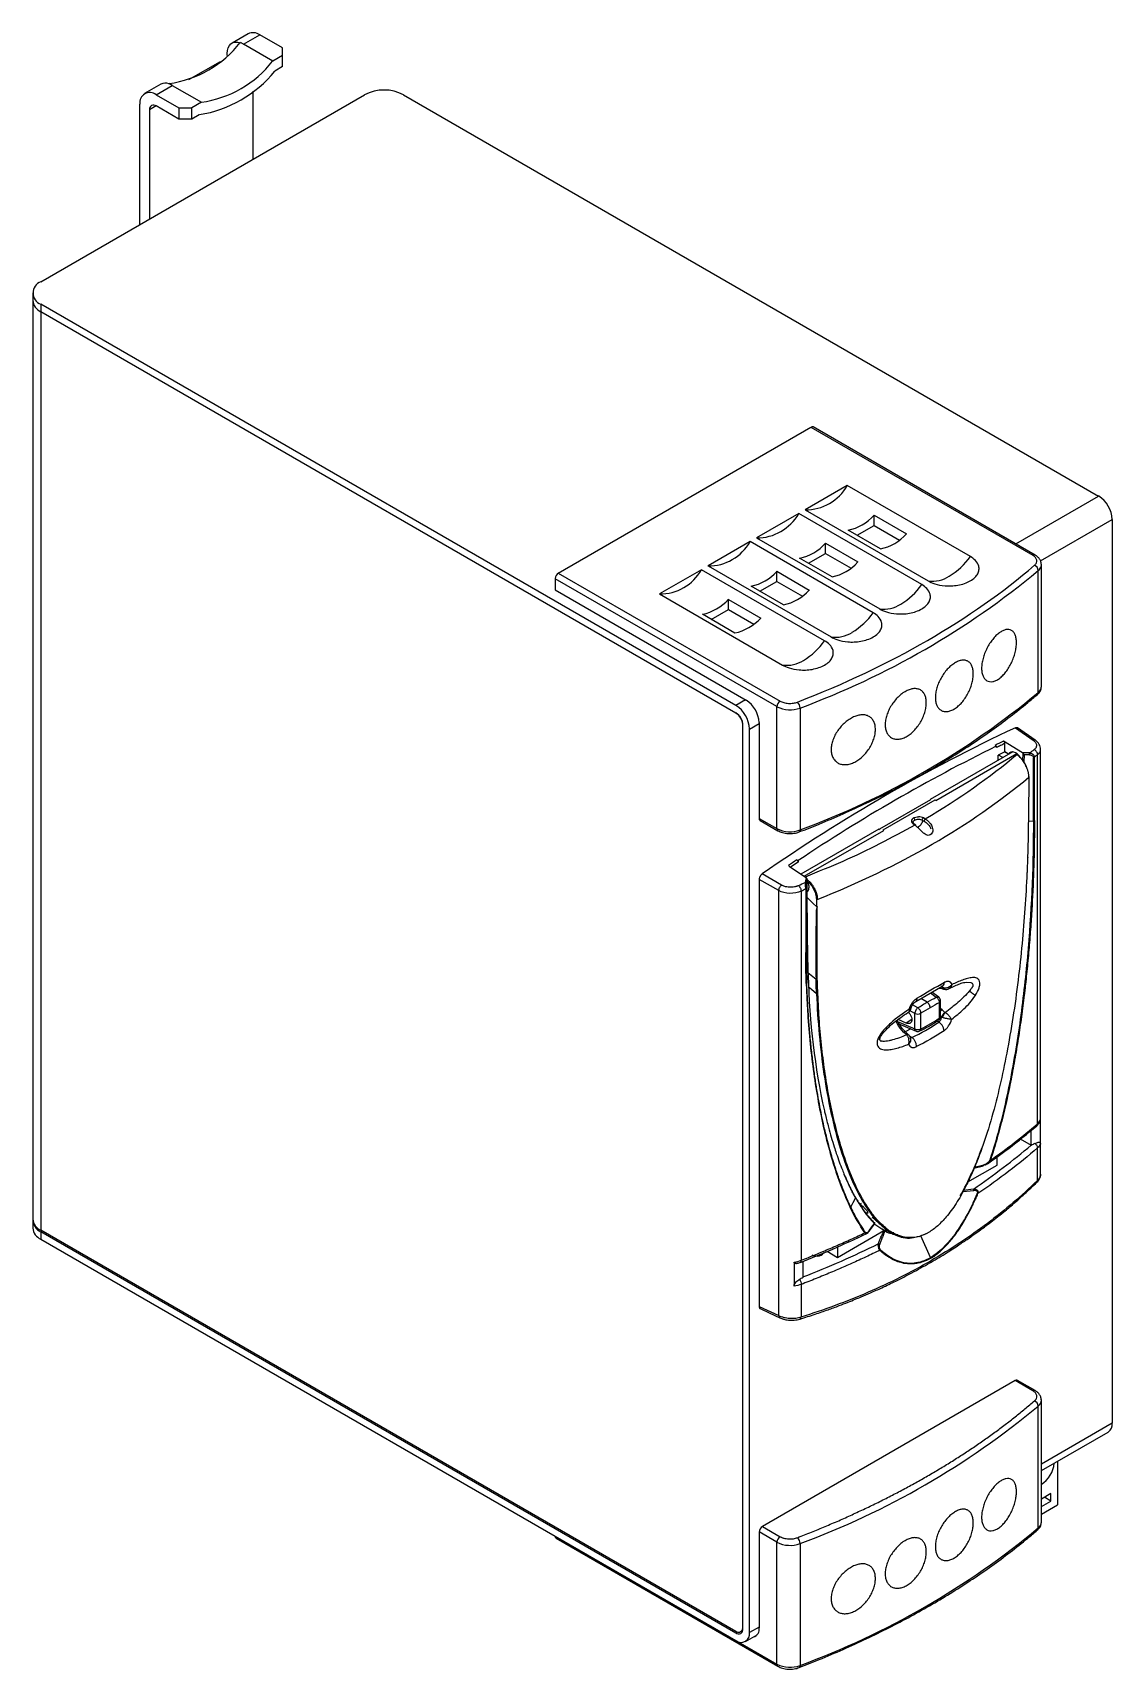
# Model space of a CAD drawing. Header units: millimetres. Extents: x 11 to 129, y 13 to 192.
import ezdxf

# ---------------------------------------------------------------- set-up
doc = ezdxf.new("R2010")
doc.units = ezdxf.units.MM

msp = doc.modelspace()

# ---------------------------------------------------------------- linework, layer by layer
at = {"color": 7, "linetype": 'Continuous', "lineweight": 25}
for p, q in [((34.35, 191.67), (32.58, 190.65)), ((33.83, 190.53), (35.6, 191.55)), ((38.07, 190.12), (35.6, 191.55)), ((32.06, 189.31), (32.06, 189.51)), ((33.83, 190.53), (33.48, 190.73)), ((37.01, 188.69), (33.83, 190.53)), ((38.07, 189.3), (38.07, 190.12)), ((27.87, 186.68), (31.3, 188.66)), ((38.07, 189.3), (37.01, 188.69)), ((38.07, 188.08), (37.24, 187.6)), ((38.07, 188.08), (38.07, 189.3)), ((24.8, 186.16), (23.03, 185.14)), ((24.28, 185.02), (26.05, 186.04)), ((25.7, 186.24), (25.68, 186.19)), ((26.05, 186.04), (25.7, 186.24)), ((26.05, 186.04), (29.23, 184.2)), ((11.7, 164.61), (47.05, 185.02)), ((24.28, 185.02), (26.76, 183.59)), ((29.23, 184.2), (28.17, 183.59)), ((34.89, 177.99), (34.89, 185.42)), ((51.29, 185.02), (127.17, 141.21)), ((22.52, 170.85), (22.52, 184)), ((23.58, 183.38), (23.58, 171.46)), ((26.76, 182.36), (24.28, 183.79)), ((26.76, 183.59), (28.17, 183.59)), ((26.76, 183.59), (26.76, 182.36)), ((28.17, 182.36), (26.76, 182.36)), ((28.17, 182.36), (28.17, 183.59)), ((29, 182.84), (28.17, 182.36)), ((10.82, 163.38), (10.82, 162.56)), ((10.82, 162.56), (10.82, 62.29)), ((11.7, 162.16), (11.7, 161.34)), ((87.57, 118.36), (11.7, 162.16)), ((11.7, 161.34), (87.57, 117.54)), ((11.7, 161.34), (11.7, 61.07)), ((68.19, 132.81), (95.77, 148.73)), ((95.77, 148.73), (119.98, 134.75)), ((120.23, 134.77), (96.02, 148.75)), ((99.73, 142.36), (95.13, 139.7)), ((113.17, 134.6), (99.73, 142.36)), ((95.13, 139.7), (108.57, 131.95)), ((94.43, 139.3), (89.83, 136.64)), ((107.86, 131.54), (94.43, 139.3)), ((100.8, 136.93), (102.67, 138.01)), ((102.67, 139.12), (106.2, 137.08)), ((102.67, 138.01), (102.67, 139.12)), ((102.67, 138.01), (105.44, 136.41)), ((128.65, 138.64), (128.65, 40)), ((89.12, 136.24), (84.53, 133.58)), ((102.56, 128.48), (89.12, 136.24)), ((89.83, 136.64), (103.27, 128.89)), ((97.36, 136.06), (100.9, 134.02)), ((97.36, 134.95), (97.36, 136.06)), ((103.37, 135.44), (99.84, 137.49)), ((98.07, 132.38), (94.53, 134.42)), ((95.49, 133.87), (97.36, 134.95)), ((97.36, 134.95), (100.14, 133.35)), ((92.05, 118.22), (67.84, 132.19)), ((67.84, 132.19), (67.84, 130.97)), ((68.19, 132.81), (92.41, 118.83)), ((83.82, 133.17), (79.23, 130.52)), ((97.26, 125.42), (83.82, 133.17)), ((84.53, 133.58), (97.96, 125.83)), ((92.06, 133), (95.59, 130.95)), ((92.06, 131.89), (92.06, 133)), ((120.58, 119.78), (120.58, 133.09)), ((120.92, 133.73), (120.91, 133.78)), ((120.92, 133.73), (120.92, 133.77)), ((120.92, 120.42), (120.92, 133.73)), ((67.84, 130.97), (88.7, 118.93)), ((79.23, 130.52), (92.66, 122.76)), ((92.77, 129.32), (89.23, 131.36)), ((90.19, 130.81), (92.06, 131.89)), ((92.06, 131.89), (94.83, 130.29)), ((84.89, 127.75), (86.76, 128.83)), ((86.76, 129.93), (90.29, 127.89)), ((86.76, 128.83), (86.76, 129.93)), ((86.76, 128.83), (89.53, 127.22)), ((87.46, 126.26), (83.93, 128.3)), ((92.05, 104.91), (92.05, 118.22)), ((94.58, 118.07), (94.58, 104.76)), ((88.28, 116.31), (88.28, 17.68)), ((88.35, 17.55), (88.35, 116.19)), ((90.11, 116.48), (90.11, 106.03)), ((89.05, 17.15), (89.05, 115.78)), ((118.85, 113.19), (116.8, 114.44)), ((118.08, 115.92), (120.01, 114.57)), ((120.25, 114.56), (118.31, 115.92)), ((117.81, 113.29), (108.78, 108.07)), ((109.39, 107.99), (118.23, 113.09)), ((116, 113.9), (115.87, 113.99)), ((116, 113.9), (116, 113.75)), ((116.92, 113.29), (116.21, 112.92)), ((116.21, 112.36), (116.21, 112.92)), ((116.73, 112.66), (116.24, 112.94)), ((116.91, 113.29), (117.18, 113.15)), ((116.92, 113.29), (116.94, 114.2)), ((117.35, 113.05), (116.92, 113.29)), ((117.68, 113.21), (117.35, 113.05)), ((117.35, 113.06), (117.38, 113.04)), ((119.63, 113.17), (118.85, 113.19)), ((119.63, 112.96), (119.05, 112.98)), ((120.05, 105.74), (120.05, 112.68)), ((120.16, 105.78), (120.16, 112.72)), ((120.5, 72.68), (120.5, 112.96)), ((120.84, 67.15), (120.84, 113.57)), ((119.55, 110.52), (119.55, 109.71)), ((103.27, 104.88), (108.85, 108.1)), ((103.64, 104.76), (109.32, 108.04)), ((108.85, 108.1), (108.78, 108.07)), ((90.11, 106.03), (92.05, 104.91)), ((90.22, 105.8), (92.16, 104.68)), ((107.91, 105.84), (107.95, 105.81)), ((103.17, 104.84), (94.67, 99.93)), ((95.02, 99.7), (103.72, 104.71)), ((103.17, 104.83), (103.27, 104.88)), ((93.31, 100.88), (93.44, 100.79)), ((93.41, 100.78), (95.23, 99.56)), ((93.44, 100.76), (93.44, 100.79)), ((94.23, 101.5), (94.36, 101.41)), ((94.36, 101.41), (94.36, 101.26)), ((92.25, 98.14), (90.11, 99.37)), ((90.11, 99.37), (90.11, 52.75)), ((92.57, 98.73), (90.43, 99.96)), ((95.23, 99.56), (95.15, 99.04)), ((95.2, 98.31), (95.2, 91.37)), ((95.32, 99.46), (95.26, 99)), ((95.27, 98.37), (95.27, 91.43)), ((95.36, 99.3), (95.31, 98.92)), ((95.39, 92.18), (95.36, 99.3)), ((92.25, 51.75), (92.25, 98.14)), ((94.71, 98.08), (94.71, 57.79)), ((95.37, 97.39), (96.02, 96.74)), ((96.02, 96.74), (96.4, 96.36)), ((96.4, 96.37), (96.41, 97.17)), ((95.27, 91.43), (95.39, 92.18)), ((95.32, 88.07), (95.45, 88.89)), ((95.44, 89.22), (96.32, 88.48)), ((107.2, 86.05), (110.15, 87.75)), ((110.15, 87.75), (110.14, 87.75)), ((109.71, 86.51), (108.96, 87.07)), ((109.73, 87.51), (109.94, 87.48)), ((109.77, 85.9), (109.77, 84.2)), ((109.91, 84.4), (109.91, 86.11)), ((109.94, 87.48), (110.23, 87.4)), ((110.23, 87.4), (110.32, 87.38)), ((106.15, 83.69), (105.29, 84.08)), ((106.78, 84.06), (106.15, 83.69)), ((107.11, 83.04), (107.11, 84.74)), ((107.78, 83.05), (107.78, 84.76)), ((109.91, 84.44), (110.02, 84.36)), ((105.36, 83.61), (107.24, 82.8)), ((106.66, 83.05), (106.04, 82.73)), ((106.39, 82.43), (106.09, 82.71)), ((106.48, 82.34), (106.39, 82.43)), ((119.82, 70.33), (119.82, 71.99)), ((120.81, 70.5), (120.81, 73.13)), ((118.62, 71.03), (119.79, 70.35)), ((120.5, 66.5), (120.5, 70.05)), ((112.91, 66.34), (116.08, 68.17)), ((113.53, 67.83), (114.46, 68.06)), ((114.47, 68.06), (114.63, 68.12)), ((116.08, 68.17), (116.08, 69.08)), ((99.78, 66.29), (99.4, 67.16)), ((112.33, 65.31), (113.53, 65.42)), ((113.5, 65.57), (112.38, 65.41)), ((101.24, 63.99), (101.06, 63.9)), ((101.28, 63.77), (101.16, 63.95)), ((101.74, 62.86), (102.06, 63.02)), ((10.82, 62.13), (10.82, 61.31)), ((87.57, 17.27), (11.7, 61.07)), ((11.7, 60.9), (11.7, 60.09)), ((87.57, 17.1), (11.7, 60.9)), ((98.66, 58.11), (103.73, 61.04)), ((101.87, 60.72), (102, 60.78)), ((102.02, 60.84), (102.13, 60.95)), ((102.13, 60.95), (102.7, 61.74)), ((103.74, 61.05), (102.65, 61.78)), ((107.58, 60.39), (108.52, 60.8)), ((11.7, 60.09), (87.57, 16.29)), ((98.66, 59.25), (98.66, 58.11)), ((93.92, 57.6), (93.92, 54.98)), ((94.91, 55.95), (94.91, 57.69)), ((96.76, 58.45), (96.9, 58.36)), ((96.93, 58.37), (96.93, 58.52)), ((97.53, 58.77), (98.66, 58.11)), ((94.71, 55.16), (94.71, 51.62)), ((90.11, 52.75), (92.25, 51.75)), ((118.05, 44.66), (90.47, 28.74)), ((119.98, 43.54), (118.05, 44.66)), ((120.23, 43.57), (118.3, 44.68)), ((120.58, 28.57), (120.58, 41.88)), ((120.92, 42.52), (120.91, 42.57)), ((120.92, 29.21), (120.92, 42.52)), ((120.92, 34.83), (128.22, 39.04)), ((122.68, 35.84), (122.68, 31.08)), ((121.97, 32.33), (120.92, 31.73)), ((121.97, 31.51), (121.97, 32.33)), ((120.92, 30.91), (121.97, 31.51)), ((120.92, 30.07), (122.68, 31.08)), ((121.97, 31.51), (121.26, 31.92)), ((90.47, 28.74), (92.41, 27.62)), ((67.84, 27.68), (92.05, 13.7)), ((67.84, 27.68), (67.84, 27.68)), ((67.94, 27.45), (92.16, 13.47)), ((92.05, 27.01), (90.11, 28.13)), ((90.11, 28.13), (90.11, 17.68)), ((92.05, 13.7), (92.05, 27.01)), ((94.58, 26.87), (94.58, 13.56)), ((88.07, 17.22), (88.33, 17.37)), ((88.62, 16.18), (89.88, 16.91))]:
    msp.add_line(p, q, dxfattribs=at)
at = {"color": 8, "linetype": 'Continuous', "lineweight": 25}
for p, q in [((24.28, 183.79), (23.58, 183.38)), ((118.12, 135.99), (127.17, 141.21)), ((120.83, 134.13), (128.65, 138.64)), ((88.63, 118.97), (87.57, 118.36)), ((88.34, 116.35), (88.28, 116.31)), ((89.05, 115.78), (90.11, 116.4)), ((118.91, 112.37), (118.94, 113.1)), ((119.05, 112.98), (119.02, 112.17)), ((119.48, 105.71), (120.05, 105.74)), ((94.36, 101.26), (93.53, 100.7)), ((95.32, 99.38), (95.32, 99.46)), ((95.36, 99.37), (95.75, 98.99)), ((112.74, 88.14), (113.21, 88.11)), ((108.45, 85.95), (107.78, 86.38)), ((108.82, 86.98), (109.45, 86.51)), ((107.11, 84.74), (106.58, 85.03)), ((107.43, 85.35), (106.84, 85.67)), ((110.08, 85.13), (109.91, 85.29)), ((105.22, 83.86), (107.11, 83.04)), ((106.51, 82.29), (106.78, 82.1)), ((109.71, 83.79), (109.54, 83.9)), ((113.58, 67.95), (114.48, 68.16)), ((108.83, 58.09), (107.77, 60.47)), ((128.65, 40), (120.92, 35.54)), ((87.75, 17.21), (87.57, 17.1)), ((88.28, 17.68), (88.35, 17.72)), ((90.11, 17.76), (89.05, 17.15))]:
    msp.add_line(p, q, dxfattribs=at)
at = {"color": 7, "linetype": 'Continuous', "lineweight": 25, "flags": 128}
for points in [[(32.06, 189.51), (32.09, 189.84), (32.16, 190.13), (32.29, 190.38), (32.46, 190.57), (32.67, 190.7), (32.91, 190.76), (33.19, 190.76), (33.48, 190.69)], [(95.36, 99.29), (95.36, 99.35), (95.36, 99.42)], [(102.46, 62.51), (102.86, 62.13), (103.46, 61.58)], [(90.23, 52.51), (91.19, 52.06), (92.38, 51.51)], [(120.92, 42.52), (120.91, 42.63), (120.91, 42.67)]]:
    msp.add_lwpolyline(points, dxfattribs=at)
at = {"color": 8, "linetype": 'Continuous', "lineweight": 25, "flags": 128}
for points in [[(94.58, 104.76), (94.58, 104.69), (94.56, 104.63), (94.53, 104.58), (94.5, 104.55), (94.48, 104.54)], [(96.38, 86.88), (95.83, 87.34), (95.47, 87.64)], [(94.58, 13.56), (94.58, 13.48), (94.56, 13.42), (94.53, 13.37), (94.5, 13.34), (94.48, 13.33)]]:
    msp.add_lwpolyline(points, dxfattribs=at)
at = {"color": 7, "linetype": 'Continuous', "lineweight": 25}
for centre, radius, start, end in [((34.86, 190.53), 1.26, 54.3828, 114.3071), ((24.09, 198.01), 11.88, 277.7899, 322.2048), ((26.92, 195.97), 13.29, 279.0309, 320.9638), ((27.62, 195.97), 11.88, 277.7899, 322.2048), ((25.29, 185.23), 1.06, 67.363, 117.631), ((23.59, 184.17), 1.09, 50.7968, 189.2139), ((49.17, 180.92), 4.61, 62.6097, 117.3903), ((24.01, 183.45), 0.437, 50.7978, 189.2131), ((12.16, 163.38), 1.31, 110.7834, 249.2166), ((12.32, 162.71), 1.51, 185.6948, 245.6253), ((95.92, 148.52), 0.252, 65.6967, 125.6137), ((95.18, 144.93), 5.23, 269.5098, 330.4848), ((125.43, 138.5), 3.23, 2.6054, 57.3947), ((89.88, 141.87), 5.23, 269.5098, 330.4848), ((98.69, 142.73), 5.37, 282.287, 317.7076), ((84.57, 138.81), 5.23, 269.5098, 330.4848), ((93.39, 139.67), 5.37, 282.287, 317.7076), ((102.23, 140.69), 5.37, 282.287, 317.7076), ((96.93, 137.63), 5.37, 282.287, 317.7076), ((106.82, 139.1), 7.78, 301.3469, 324.6583), ((68.61, 132.16), 0.768, 122.6067, 177.394), ((79.27, 135.75), 5.23, 269.5098, 330.4848), ((88.09, 136.61), 5.37, 282.287, 317.7076), ((63.65, 201.68), 89.15, 290.3026, 309.692), ((109.04, 135.26), 3.34, 261.8909, 303.1396), ((119.92, 133.04), 0.663, 4.0535, 68.194), ((91.62, 134.57), 5.37, 282.287, 317.7076), ((101.52, 136.04), 7.78, 301.3469, 324.6583), ((82.78, 133.55), 5.37, 282.287, 317.7076), ((103.74, 132.2), 3.34, 261.891, 303.1396), ((86.32, 131.51), 5.37, 282.287, 317.7076), ((96.22, 132.98), 7.78, 301.3469, 324.6583), ((90.91, 129.92), 7.78, 301.3469, 324.6583), ((98.43, 129.13), 3.34, 261.8909, 303.1396), ((93.13, 126.07), 3.34, 261.8909, 303.1396), ((63.65, 188.37), 89.15, 290.3026, 309.692), ((85.83, 115.64), 3.23, 2.6054, 57.3947), ((87.04, 116.34), 3.07, 2.6053, 57.3945), ((92.82, 118.18), 0.768, 122.6067, 177.394), ((93.48, 121), 3.13, 242.9241, 290.6198), ((93.64, 118.05), 0.944, 1.315, 45.1889), ((86.66, 116.11), 1.69, 2.6059, 57.3946), ((198.07, -54.56), 188.31, 115.135, 124.8597), ((188.93, -35.54), 166.43, 115.6829, 116.0406), ((199.12, -55.08), 188.32, 116.1917, 123.799), ((90.36, 106), 0.25, 174.1683, 234.5194), ((93.48, 107.69), 3.13, 242.9241, 290.6198), ((211.27, -74.27), 211.17, 123.6586, 123.9592), ((84.39, 114.19), 16.16, 303.9109, 304.0218), ((107.43, 85.45), 0.778, 245.7394, 296.6587), ((107.43, 83.75), 0.778, 245.7394, 296.6587), ((12.32, 62.44), 1.51, 185.6948, 245.6253), ((12.27, 62.24), 1.45, 180.9931, 246.6599), ((12.32, 61.46), 1.51, 185.6948, 245.6253), ((118.19, 44.46), 0.251, 65.6929, 125.6175), ((63.65, 110.48), 89.15, 290.3026, 309.692), ((119.92, 41.83), 0.663, 4.0531, 68.1952), ((127.65, 39.88), 1.01, 304.2668, 7.0456), ((119.27, 35.91), 3.06, 302.3437, 354.8409), ((90.88, 28.09), 0.768, 122.6056, 177.3944), ((68.08, 27.65), 0.244, 173.3472, 235.3407), ((92.82, 26.97), 0.768, 122.6056, 177.3944), ((93.48, 29.8), 3.13, 242.9241, 290.6198), ((93.64, 26.84), 0.944, 1.3146, 45.1898), ((63.65, 97.17), 89.15, 290.3026, 309.692), ((87.87, 17.48), 0.48, 230.797, 9.2134), ((88.15, 17), 0.917, 230.7967, 9.2141), ((89.24, 17.53), 0.889, 285.655, 9.1402), ((93.48, 16.49), 3.13, 242.9241, 290.6198)]:
    msp.add_arc(centre, radius, start, end, dxfattribs=at)
at = {"color": 8, "linetype": 'Continuous', "lineweight": 25}
for centre, radius, start, end in [((120.13, 134.54), 0.251, 65.7029, 125.6155), ((120.07, 133.76), 0.849, 306.883, 357.5426), ((120.31, 119.76), 0.275, 311.3073, 3.0951), ((120.07, 120.45), 0.849, 306.883, 357.5426), ((92.29, 104.88), 0.239, 172.6355, 236.0707), ((109.67, 86.13), 0.246, 294.9017, 354.6929), ((109.67, 84.42), 0.239, 293.9926, 355.8241), ((120.26, 66.48), 0.244, 316.4281, 6.7095), ((92.51, 51.73), 0.252, 175.1542, 239.4309), ((94.46, 51.6), 0.251, 298.3814, 3.8197), ((120.13, 43.34), 0.252, 65.705, 125.6168), ((120.07, 42.56), 0.849, 306.883, 357.5426), ((120.07, 29.25), 0.849, 306.883, 357.5426), ((120.31, 28.55), 0.275, 311.3076, 3.0945), ((92.29, 13.67), 0.239, 172.6361, 236.07)]:
    msp.add_arc(centre, radius, start, end, dxfattribs=at)
at = {"color": 7, "linetype": 'Continuous', "lineweight": 25}
for centre, major_axis, ratio, start_param, end_param in [((25.22, 183.52), (0.22, 2.72), 0.714734, 5.957616, 6.158974), ((118.07, 112.28), (-0.551, 0.953), 0.607207, 4.802147, 6.647127), ((96.41, 58.7), (0.75, -0.017), 0.592198, 3.940778, 6.296977)]:
    msp.add_ellipse(centre, major_axis=major_axis, ratio=ratio, start_param=start_param, end_param=end_param, dxfattribs=at)
for points, knots in [([(108.57, 131.95), (108.76, 131.84), (109, 131.73), (109.61, 131.53), (109.98, 131.45), (110.62, 131.4), (110.85, 131.39), (111.33, 131.41), (111.57, 131.44), (112.06, 131.52), (112.3, 131.58), (112.76, 131.74), (112.97, 131.84), (113.36, 132.06), (113.52, 132.18), (113.8, 132.45), (113.9, 132.59), (114.05, 132.87), (114.09, 133.01), (114.13, 133.29), (114.12, 133.42), (114.02, 133.79), (113.88, 134), (113.55, 134.35), (113.36, 134.49), (113.17, 134.6)], [0, 0, 0, 0, 0.125, 0.125, 0.25, 0.25, 0.3125, 0.3125, 0.375, 0.375, 0.4375, 0.4375, 0.5, 0.5, 0.5625, 0.5625, 0.625, 0.625, 0.6875, 0.6875, 0.75, 0.75, 0.875, 0.875, 1, 1, 1, 1]), ([(120.17, 133.65), (120.26, 133.73), (120.33, 133.82), (120.42, 134.01), (120.43, 134.12), (120.4, 134.32), (120.35, 134.42), (120.2, 134.6), (120.1, 134.68), (119.98, 134.75)], [0, 0, 0, 0, 0.25, 0.25, 0.5, 0.5, 0.75, 0.75, 1, 1, 1, 1]), ([(120.91, 133.78), (120.91, 133.86), (120.89, 134.05), (120.74, 134.32), (120.53, 134.58), (120.33, 134.71), (120.23, 134.77)], [0, 0, 0, 0, 0.227524, 0.498636, 0.758161, 1, 1, 1, 1]), ([(103.27, 128.89), (103.46, 128.78), (103.7, 128.67), (104.31, 128.47), (104.68, 128.39), (105.32, 128.34), (105.55, 128.33), (106.02, 128.35), (106.27, 128.38), (106.75, 128.46), (107, 128.52), (107.46, 128.68), (107.67, 128.78), (108.05, 129), (108.22, 129.12), (108.49, 129.39), (108.6, 129.53), (108.75, 129.81), (108.79, 129.95), (108.82, 130.22), (108.81, 130.36), (108.72, 130.73), (108.58, 130.94), (108.25, 131.29), (108.05, 131.43), (107.86, 131.54)], [0, 0, 0, 0, 0.125, 0.125, 0.25, 0.25, 0.3125, 0.3125, 0.375, 0.375, 0.4375, 0.4375, 0.5, 0.5, 0.5625, 0.5625, 0.625, 0.625, 0.6875, 0.6875, 0.75, 0.75, 0.875, 0.875, 1, 1, 1, 1]), ([(97.96, 125.83), (98.15, 125.72), (98.39, 125.6), (99, 125.41), (99.37, 125.33), (100.02, 125.28), (100.24, 125.27), (100.72, 125.29), (100.96, 125.31), (101.45, 125.4), (101.69, 125.46), (102.15, 125.62), (102.37, 125.72), (102.75, 125.94), (102.92, 126.06), (103.19, 126.33), (103.3, 126.47), (103.44, 126.75), (103.49, 126.89), (103.52, 127.16), (103.51, 127.29), (103.42, 127.67), (103.28, 127.88), (102.94, 128.23), (102.75, 128.37), (102.56, 128.48)], [0, 0, 0, 0, 0.125, 0.125, 0.25, 0.25, 0.3125, 0.3125, 0.375, 0.375, 0.4375, 0.4375, 0.5, 0.5, 0.5625, 0.5625, 0.625, 0.625, 0.6875, 0.6875, 0.75, 0.75, 0.875, 0.875, 1, 1, 1, 1]), ([(92.66, 122.76), (92.85, 122.65), (93.09, 122.54), (93.7, 122.35), (94.07, 122.27), (94.71, 122.22), (94.94, 122.21), (95.42, 122.23), (95.66, 122.25), (96.15, 122.34), (96.39, 122.4), (96.85, 122.56), (97.06, 122.65), (97.45, 122.87), (97.61, 123), (97.89, 123.26), (97.99, 123.4), (98.14, 123.69), (98.18, 123.83), (98.22, 124.1), (98.21, 124.23), (98.11, 124.6), (97.97, 124.82), (97.64, 125.17), (97.45, 125.31), (97.26, 125.42)], [0, 0, 0, 0, 0.125, 0.125, 0.25, 0.25, 0.3125, 0.3125, 0.375, 0.375, 0.4375, 0.4375, 0.5, 0.5, 0.5625, 0.5625, 0.625, 0.625, 0.6875, 0.6875, 0.75, 0.75, 0.875, 0.875, 1, 1, 1, 1]), ([(118.2, 125.21), (118.2, 125.04), (118.19, 124.87), (118.14, 124.51), (118.1, 124.33), (118.01, 123.95), (117.96, 123.76), (117.82, 123.39), (117.74, 123.2), (117.57, 122.84), (117.48, 122.67), (117.28, 122.33), (117.17, 122.17), (116.94, 121.88), (116.83, 121.74), (116.58, 121.5), (116.46, 121.39), (116.22, 121.21), (116.09, 121.14), (115.84, 121.02), (115.72, 120.98), (115.49, 120.94), (115.38, 120.94), (115.17, 120.97), (115.07, 121), (114.89, 121.1), (114.81, 121.17), (114.66, 121.35), (114.6, 121.45), (114.5, 121.68), (114.46, 121.81), (114.41, 122.1), (114.4, 122.25), (114.4, 122.58), (114.41, 122.75), (114.46, 123.11), (114.5, 123.29), (114.6, 123.66), (114.66, 123.85), (114.8, 124.22), (114.89, 124.41), (115.07, 124.76), (115.17, 124.93), (115.38, 125.27), (115.49, 125.42), (115.72, 125.71), (115.84, 125.85), (116.09, 126.09), (116.21, 126.19), (116.46, 126.37), (116.58, 126.45), (116.83, 126.56), (116.94, 126.61), (117.17, 126.65), (117.28, 126.66), (117.48, 126.63), (117.57, 126.6), (117.74, 126.5), (117.82, 126.43), (117.95, 126.27), (118.01, 126.17), (118.1, 125.94), (118.14, 125.81), (118.19, 125.53), (118.2, 125.37), (118.2, 125.21)], [0, 0, 0, 0, 0.03125, 0.03125, 0.0625, 0.0625, 0.09375, 0.09375, 0.125, 0.125, 0.15625, 0.15625, 0.1875, 0.1875, 0.21875, 0.21875, 0.25, 0.25, 0.28125, 0.28125, 0.3125, 0.3125, 0.34375, 0.34375, 0.375, 0.375, 0.40625, 0.40625, 0.4375, 0.4375, 0.46875, 0.46875, 0.5, 0.5, 0.53125, 0.53125, 0.5625, 0.5625, 0.59375, 0.59375, 0.625, 0.625, 0.65625, 0.65625, 0.6875, 0.6875, 0.71875, 0.71875, 0.75, 0.75, 0.78125, 0.78125, 0.8125, 0.8125, 0.84375, 0.84375, 0.875, 0.875, 0.90625, 0.90625, 0.9375, 0.9375, 0.96875, 0.96875, 1, 1, 1, 1]), ([(113.49, 121.8), (113.49, 121.64), (113.48, 121.47), (113.42, 121.11), (113.39, 120.93), (113.29, 120.56), (113.22, 120.38), (113.08, 120.01), (112.99, 119.83), (112.81, 119.48), (112.7, 119.31), (112.48, 118.98), (112.36, 118.83), (112.12, 118.54), (111.99, 118.41), (111.72, 118.18), (111.59, 118.08), (111.32, 117.91), (111.18, 117.84), (110.91, 117.74), (110.78, 117.71), (110.53, 117.68), (110.41, 117.68), (110.18, 117.72), (110.07, 117.76), (109.87, 117.88), (109.78, 117.95), (109.63, 118.13), (109.56, 118.24), (109.46, 118.47), (109.41, 118.61), (109.36, 118.89), (109.35, 119.05), (109.35, 119.38), (109.36, 119.55), (109.41, 119.9), (109.46, 120.08), (109.56, 120.45), (109.63, 120.63), (109.78, 120.99), (109.87, 121.17), (110.07, 121.52), (110.17, 121.68), (110.41, 122.01), (110.53, 122.16), (110.78, 122.44), (110.91, 122.56), (111.18, 122.79), (111.32, 122.89), (111.59, 123.06), (111.72, 123.13), (111.99, 123.23), (112.11, 123.27), (112.36, 123.3), (112.48, 123.3), (112.7, 123.26), (112.8, 123.23), (112.99, 123.12), (113.08, 123.05), (113.22, 122.88), (113.29, 122.77), (113.39, 122.54), (113.42, 122.41), (113.48, 122.12), (113.49, 121.97), (113.49, 121.8)], [0, 0, 0, 0, 0.03125, 0.03125, 0.0625, 0.0625, 0.09375, 0.09375, 0.125, 0.125, 0.15625, 0.15625, 0.1875, 0.1875, 0.21875, 0.21875, 0.25, 0.25, 0.28125, 0.28125, 0.3125, 0.3125, 0.34375, 0.34375, 0.375, 0.375, 0.40625, 0.40625, 0.4375, 0.4375, 0.46875, 0.46875, 0.5, 0.5, 0.53125, 0.53125, 0.5625, 0.5625, 0.59375, 0.59375, 0.625, 0.625, 0.65625, 0.65625, 0.6875, 0.6875, 0.71875, 0.71875, 0.75, 0.75, 0.78125, 0.78125, 0.8125, 0.8125, 0.84375, 0.84375, 0.875, 0.875, 0.90625, 0.90625, 0.9375, 0.9375, 0.96875, 0.96875, 1, 1, 1, 1]), ([(108.36, 118.64), (108.36, 118.48), (108.34, 118.31), (108.29, 117.96), (108.24, 117.78), (108.14, 117.41), (108.07, 117.23), (107.91, 116.87), (107.82, 116.69), (107.61, 116.35), (107.5, 116.18), (107.26, 115.87), (107.13, 115.72), (106.87, 115.45), (106.73, 115.33), (106.44, 115.11), (106.3, 115.01), (106, 114.86), (105.85, 114.79), (105.57, 114.71), (105.42, 114.68), (105.15, 114.66), (105.02, 114.67), (104.77, 114.72), (104.65, 114.77), (104.44, 114.89), (104.35, 114.97), (104.18, 115.15), (104.11, 115.26), (103.99, 115.51), (103.95, 115.64), (103.89, 115.93), (103.87, 116.09), (103.87, 116.41), (103.89, 116.58), (103.95, 116.93), (103.99, 117.11), (104.11, 117.47), (104.18, 117.65), (104.34, 118.01), (104.44, 118.18), (104.65, 118.52), (104.77, 118.68), (105.02, 118.99), (105.15, 119.14), (105.42, 119.4), (105.56, 119.53), (105.85, 119.74), (106, 119.84), (106.29, 119.99), (106.44, 120.06), (106.73, 120.15), (106.86, 120.18), (107.13, 120.2), (107.26, 120.19), (107.5, 120.14), (107.61, 120.1), (107.82, 119.98), (107.91, 119.91), (108.07, 119.73), (108.14, 119.62), (108.24, 119.38), (108.29, 119.25), (108.34, 118.96), (108.36, 118.81), (108.36, 118.64)], [0, 0, 0, 0, 0.03125, 0.03125, 0.0625, 0.0625, 0.09375, 0.09375, 0.125, 0.125, 0.15625, 0.15625, 0.1875, 0.1875, 0.21875, 0.21875, 0.25, 0.25, 0.28125, 0.28125, 0.3125, 0.3125, 0.34375, 0.34375, 0.375, 0.375, 0.40625, 0.40625, 0.4375, 0.4375, 0.46875, 0.46875, 0.5, 0.5, 0.53125, 0.53125, 0.5625, 0.5625, 0.59375, 0.59375, 0.625, 0.625, 0.65625, 0.65625, 0.6875, 0.6875, 0.71875, 0.71875, 0.75, 0.75, 0.78125, 0.78125, 0.8125, 0.8125, 0.84375, 0.84375, 0.875, 0.875, 0.90625, 0.90625, 0.9375, 0.9375, 0.96875, 0.96875, 1, 1, 1, 1]), ([(120.5, 119.56), (120.56, 119.62), (120.68, 119.74), (120.82, 119.95), (120.91, 120.18), (120.92, 120.34), (120.92, 120.42)], [0, 0, 0, 0, 0.234361, 0.481564, 0.738132, 1, 1, 1, 1]), ([(92.41, 118.83), (92.52, 118.76), (92.66, 118.71), (92.97, 118.62), (93.14, 118.59), (93.5, 118.57), (93.68, 118.58), (94.02, 118.63), (94.17, 118.67), (94.3, 118.72)], [0, 0, 0, 0, 0.25, 0.25, 0.5, 0.5, 0.75, 0.75, 1, 1, 1, 1]), ([(94.48, 104.54), (95.21, 104.83), (96.84, 105.46), (99.28, 106.51), (101.81, 107.67), (104.28, 108.87), (106.68, 110.13), (109.01, 111.44), (111.26, 112.8), (113.43, 114.2), (115.52, 115.64), (117.52, 117.13), (119.18, 118.44), (120.14, 119.26), (120.48, 119.56)], [0, 0, 0, 0, 0.071878, 0.159065, 0.246409, 0.333891, 0.421496, 0.509213, 0.597031, 0.684945, 0.77295, 0.861045, 0.949231, 1, 1, 1, 1]), ([(87.57, 117.54), (87.75, 117.43), (87.94, 117.24), (88.2, 116.78), (88.28, 116.53), (88.28, 116.31)], [0, 0, 0, 0, 0.5, 0.5, 1, 1, 1, 1]), ([(102.8, 115.72), (102.8, 115.56), (102.79, 115.39), (102.73, 115.04), (102.68, 114.86), (102.56, 114.5), (102.49, 114.32), (102.32, 113.97), (102.22, 113.79), (102, 113.46), (101.88, 113.3), (101.62, 112.99), (101.48, 112.85), (101.2, 112.6), (101.04, 112.48), (100.74, 112.27), (100.58, 112.19), (100.27, 112.04), (100.11, 111.99), (99.8, 111.91), (99.65, 111.89), (99.35, 111.89), (99.21, 111.9), (98.94, 111.96), (98.82, 112.01), (98.59, 112.14), (98.49, 112.23), (98.31, 112.42), (98.23, 112.53), (98.1, 112.78), (98.06, 112.91), (97.99, 113.21), (97.98, 113.37), (97.98, 113.7), (97.99, 113.87), (98.06, 114.21), (98.1, 114.39), (98.23, 114.75), (98.3, 114.92), (98.48, 115.27), (98.59, 115.44), (98.82, 115.77), (98.94, 115.93), (99.21, 116.23), (99.35, 116.36), (99.64, 116.62), (99.8, 116.73), (100.11, 116.94), (100.26, 117.02), (100.58, 117.17), (100.74, 117.22), (101.04, 117.3), (101.19, 117.32), (101.48, 117.34), (101.62, 117.32), (101.88, 117.27), (102, 117.22), (102.22, 117.09), (102.32, 117.01), (102.49, 116.83), (102.56, 116.72), (102.68, 116.47), (102.73, 116.34), (102.79, 116.05), (102.8, 115.89), (102.8, 115.72)], [0, 0, 0, 0, 0.03125, 0.03125, 0.0625, 0.0625, 0.09375, 0.09375, 0.125, 0.125, 0.15625, 0.15625, 0.1875, 0.1875, 0.21875, 0.21875, 0.25, 0.25, 0.28125, 0.28125, 0.3125, 0.3125, 0.34375, 0.34375, 0.375, 0.375, 0.40625, 0.40625, 0.4375, 0.4375, 0.46875, 0.46875, 0.5, 0.5, 0.53125, 0.53125, 0.5625, 0.5625, 0.59375, 0.59375, 0.625, 0.625, 0.65625, 0.65625, 0.6875, 0.6875, 0.71875, 0.71875, 0.75, 0.75, 0.78125, 0.78125, 0.8125, 0.8125, 0.84375, 0.84375, 0.875, 0.875, 0.90625, 0.90625, 0.9375, 0.9375, 0.96875, 0.96875, 1, 1, 1, 1]), ([(118.08, 115.92), (118.12, 115.93), (118.21, 115.96), (118.29, 115.94), (118.31, 115.92), (118.31, 115.92)], [0, 0, 0, 0, 0.530059, 0.998121, 1, 1, 1, 1]), ([(120.01, 114.57), (120.03, 114.56), (120.07, 114.52), (120.14, 114.47), (120.21, 114.4), (120.29, 114.29), (120.36, 114.17), (120.39, 114.04), (120.39, 113.91), (120.35, 113.79), (120.28, 113.67), (120.21, 113.6), (120.16, 113.56), (120.13, 113.54)], [0, 0, 0, 0, 0.0453, 0.102161, 0.170403, 0.249942, 0.395795, 0.499886, 0.600982, 0.750011, 0.853955, 0.937396, 1, 1, 1, 1]), ([(120.83, 113.56), (120.83, 113.66), (120.81, 113.84), (120.69, 114.11), (120.51, 114.36), (120.33, 114.5), (120.24, 114.56)], [0, 0, 0, 0, 0.253866, 0.505257, 0.753755, 1, 1, 1, 1]), ([(116.94, 114.2), (116.78, 114.13), (116.47, 113.97), (116.16, 113.82), (116, 113.75)], [0, 0, 0, 0, 0.499999, 1, 1, 1, 1]), ([(118.22, 113.09), (118.23, 113.08), (118.23, 113.07), (118.25, 113.05), (118.26, 113.02), (118.27, 113.01), (118.28, 113)], [0, 0, 0, 0, 0.132453, 0.500174, 0.836398, 1, 1, 1, 1]), ([(118.33, 113), (118.32, 113.02), (118.29, 113.04), (118.25, 113.07), (118.23, 113.09), (118.23, 113.09)], [0, 0, 0, 0, 0.401644, 0.852169, 1, 1, 1, 1]), ([(118.45, 112.83), (118.43, 112.84), (118.4, 112.87), (118.36, 112.92), (118.31, 112.96), (118.29, 112.99), (118.28, 113)], [0, 0, 0, 0, 0.2458192, 0.4936885, 0.7447222, 1, 1, 1, 1]), ([(118.45, 112.83), (118.46, 112.84), (118.48, 112.84), (118.51, 112.83), (118.51, 112.81), (118.51, 112.8)], [0, 0, 0, 0, 0.5, 0.5, 1, 1, 1, 1]), ([(118.45, 112.83), (118.48, 112.8), (118.54, 112.74), (118.63, 112.66), (118.7, 112.58), (118.76, 112.51), (118.81, 112.44), (118.85, 112.39), (118.88, 112.36), (118.88, 112.35)], [0, 0, 0, 0, 0.214657, 0.404585, 0.570438, 0.712654, 0.831529, 0.927266, 1, 1, 1, 1]), ([(119.37, 111.46), (119.33, 111.57), (119.23, 111.87), (118.93, 112.36), (118.65, 112.65), (118.51, 112.8)], [0, 0, 0, 0, 0.20547, 0.602718, 1, 1, 1, 1]), ([(118.94, 113.1), (118.93, 113.11), (118.91, 113.14), (118.88, 113.17), (118.86, 113.18), (118.85, 113.19)], [0, 0, 0, 0, 0.330728, 0.66021, 1, 1, 1, 1]), ([(118.94, 113.1), (118.95, 113.09), (118.97, 113.07), (119, 113.03), (119.03, 113), (119.04, 112.99), (119.05, 112.98)], [0, 0, 0, 0, 0.234281, 0.499768, 0.750081, 1, 1, 1, 1]), ([(119.63, 112.96), (119.63, 112.98), (119.64, 113.01), (119.64, 113.07), (119.64, 113.12), (119.64, 113.15), (119.63, 113.17), (119.63, 113.17)], [0.0000414, 0.0000414, 0.0000414, 0.0000414, 0.2466169, 0.5003158, 0.7540147, 0.8808642, 1.0000147, 1.0000147, 1.0000147, 1.0000147]), ([(119.63, 113.17), (119.64, 113.17), (119.68, 113.16), (119.77, 113.15), (119.86, 113.11), (119.92, 113.08), (119.94, 113.06)], [0, 0, 0, 0, 0.093407, 0.373155, 0.756868, 1, 1, 1, 1]), ([(119.63, 112.96), (119.66, 112.96), (119.72, 112.96), (119.83, 112.93), (119.94, 112.88), (120.02, 112.8), (120.05, 112.73), (120.05, 112.7), (120.05, 112.68)], [0, 0, 0, 0, 0.152207, 0.285157, 0.574405, 0.791216, 0.907038, 1, 1, 1, 1]), ([(119.94, 113.06), (119.96, 113.05), (119.99, 113.03), (120.04, 112.99), (120.07, 112.95), (120.12, 112.9), (120.16, 112.82), (120.16, 112.75), (120.16, 112.72)], [0, 0, 0, 0, 0.135929, 0.263916, 0.383609, 0.494683, 0.750033, 1, 1, 1, 1]), ([(120.16, 112.72), (120.16, 112.72), (120.16, 112.71), (120.14, 112.7), (120.12, 112.69), (120.09, 112.68), (120.07, 112.68), (120.05, 112.68)], [-0.000005, -0.000005, -0.000005, -0.000005, 0.119136, 0.245985, 0.499684, 0.753383, 1.000005, 1.000005, 1.000005, 1.000005]), ([(120.5, 112.96), (120.5, 113.01), (120.5, 113.07), (120.46, 113.18), (120.44, 113.24), (120.37, 113.35), (120.32, 113.4), (120.23, 113.49), (120.18, 113.52), (120.13, 113.54)], [0, 0, 0, 0, 0.25, 0.25, 0.5, 0.5, 0.75, 0.75, 1, 1, 1, 1]), ([(119.55, 110.52), (119.55, 110.56), (119.55, 110.63), (119.54, 110.76), (119.53, 110.89), (119.5, 111.02), (119.47, 111.16), (119.43, 111.3), (119.37, 111.47), (119.29, 111.66), (119.18, 111.89), (119.05, 112.12), (118.94, 112.27), (118.89, 112.35)], [0, 0, 0, 0, 0.068441, 0.138153, 0.208991, 0.28079, 0.353375, 0.426554, 0.500128, 0.611349, 0.732329, 0.862281, 1, 1, 1, 1]), ([(119.55, 109.71), (119.54, 109.05), (119.53, 108.08), (119.51, 106.75), (119.51, 106.09), (119.5, 105.73)], [0, 0, 0, 0, 0.500008, 0.730543, 1, 1, 1, 1]), ([(119.55, 110.59), (119.56, 110.58), (119.57, 110.57), (119.57, 110.54), (119.57, 110.53), (119.55, 110.52)], [0, 0, 0, 0, 0.5, 0.5, 1, 1, 1, 1]), ([(119.56, 109.76), (119.56, 109.75), (119.56, 109.73), (119.55, 109.72), (119.55, 109.71)], [0, 0, 0, 0, 0.510875, 1, 1, 1, 1]), ([(106.97, 106.08), (106.91, 106.04), (106.85, 105.99), (106.76, 105.88), (106.74, 105.81), (106.74, 105.67), (106.76, 105.61), (106.85, 105.48), (106.91, 105.43), (106.98, 105.39)], [0, 0, 0, 0, 0.25, 0.25, 0.5, 0.5, 0.75, 0.75, 1, 1, 1, 1]), ([(107.08, 105.4), (107.04, 105.42), (106.95, 105.48), (106.94, 105.55), (106.93, 105.58)], [0, 0, 0, 0, 0.493371, 1, 1, 1, 1]), ([(106.97, 106.08), (107.04, 106.12), (107.12, 106.15), (107.3, 106.2), (107.4, 106.21), (107.51, 106.21)], [0, 0, 0, 0, 0.5, 0.5, 1, 1, 1, 1]), ([(107.11, 105.84), (107.11, 105.88), (107.09, 105.93), (107.04, 106.02), (107, 106.06), (106.97, 106.08)], [0, 0, 0, 0, 0.5, 0.5, 1, 1, 1, 1]), ([(107.07, 105.4), (107.07, 105.4), (107.06, 105.41), (107.03, 105.41), (106.99, 105.39), (106.98, 105.39)], [0, 0, 0, 0, 0.065267, 0.549457, 1, 1, 1, 1]), ([(107.22, 105.3), (107.19, 105.31), (107.15, 105.35), (107.1, 105.38), (107.07, 105.4)], [0, 0, 0, 0, 0.452461, 1, 1, 1, 1]), ([(108.25, 105.95), (108.29, 105.93), (108.35, 105.89), (108.44, 105.82), (108.52, 105.76), (108.6, 105.69), (108.71, 105.58), (108.84, 105.42), (108.98, 105.18), (109.06, 104.92), (109.07, 104.64), (108.98, 104.38), (108.8, 104.21), (108.57, 104.15), (108.34, 104.21), (108.11, 104.36), (107.9, 104.55), (107.7, 104.76), (107.51, 104.95), (107.31, 105.14), (107.19, 105.23), (107.11, 105.29)], [0, 0, 0, 0, 0.029974, 0.057632, 0.082743, 0.105116, 0.124597, 0.192278, 0.249703, 0.315822, 0.374778, 0.437111, 0.499482, 0.561897, 0.624378, 0.68348, 0.749784, 0.80718, 0.874819, 0.929129, 1, 1, 1, 1]), ([(107.11, 105.84), (107.15, 105.87), (107.21, 105.89), (107.34, 105.93), (107.42, 105.94), (107.57, 105.94), (107.65, 105.93), (107.79, 105.89), (107.85, 105.87), (107.91, 105.84)], [0, 0, 0, 0, 0.25, 0.25, 0.5, 0.5, 0.75, 0.75, 1, 1, 1, 1]), ([(107.95, 105.81), (107.94, 105.75), (107.92, 105.62), (107.82, 105.41), (107.68, 105.23), (107.54, 105.11), (107.46, 105.09), (107.43, 105.08)], [0, 0, 0, 0, 0.215978, 0.431949, 0.647927, 0.8639, 1, 1, 1, 1]), ([(108.04, 106.08), (107.97, 106.12), (107.89, 106.15), (107.7, 106.19), (107.6, 106.2), (107.51, 106.21)], [0, 0, 0, 0, 0.5, 0.5, 1, 1, 1, 1]), ([(107.91, 105.84), (107.91, 105.85), (107.91, 105.88), (107.92, 105.92), (107.94, 105.97), (107.97, 106.01), (108, 106.05), (108.03, 106.07), (108.04, 106.08)], [0, 0, 0, 0, 0.144094, 0.302919, 0.473439, 0.650662, 0.828299, 1, 1, 1, 1]), ([(108.25, 105.95), (108.22, 105.93), (108.19, 105.89), (108.13, 105.81), (108.12, 105.76), (108.11, 105.72)], [0, 0, 0, 0, 0.5, 0.5, 1, 1, 1, 1]), ([(120.16, 105.78), (120.16, 104.35), (120.13, 101.46), (119.98, 97.77), (119.8, 94.77), (119.63, 92.49), (119.46, 90.58), (119.31, 89.04), (119.2, 88.08), (119.12, 87.31), (119.02, 86.53), (118.9, 85.55), (118.75, 84.38), (118.58, 83.2), (118.4, 82.01), (118.21, 80.82), (118, 79.62), (117.78, 78.42), (117.55, 77.22), (117.22, 75.61), (116.76, 73.59), (116.11, 71.15), (115.62, 69.51), (115.35, 68.69)], [0, 0, 0, 0, 0.125, 0.25, 0.3125, 0.375, 0.4375, 0.46875, 0.5, 0.515625, 0.53125, 0.5625, 0.59375, 0.625, 0.65625, 0.6875, 0.71875, 0.75, 0.78125, 0.8125, 0.875, 0.9375, 1, 1, 1, 1]), ([(120.05, 105.74), (120.05, 101.27), (119.88, 96.62), (119.27, 89.45), (119.01, 87.02), (118.35, 82.1), (117.94, 79.61), (117.44, 77.09)], [0, 0, 0, 0, 0.5, 0.5, 0.75, 0.75, 1, 1, 1, 1]), ([(92.16, 104.68), (92.32, 104.6), (92.65, 104.44), (93.28, 104.35), (93.93, 104.37), (94.3, 104.48), (94.48, 104.54)], [0, 0, 0, 0, 0.243933, 0.502011, 0.759038, 1, 1, 1, 1]), ([(119.47, 103.73), (119.46, 103.41), (119.45, 102.74), (119.43, 102.07), (119.41, 101.71)], [0, 0, 0, 0, 0.473713, 1, 1, 1, 1]), ([(94.23, 101.5), (94.26, 101.47), (94.3, 101.44), (94.35, 101.35), (94.36, 101.3), (94.36, 101.26)], [0, 0, 0, 0, 0.5, 0.5, 1, 1, 1, 1]), ([(119.35, 100.05), (119.28, 98.77), (119.15, 96.23), (118.83, 92.34), (118.4, 88.37), (117.85, 84.38), (117.19, 80.54), (116.43, 76.91), (115.55, 73.44), (114.64, 70.55), (113.77, 68.23), (113.01, 66.5), (112.28, 65.08), (111.63, 63.99), (111.09, 63.21), (110.58, 62.56), (110.08, 62.01), (109.45, 61.4), (108.61, 60.78), (107.76, 60.42), (107.11, 60.28), (106.49, 60.24), (105.74, 60.33), (104.86, 60.68), (104.2, 61.06), (103.86, 61.39), (103.8, 61.45)], [0, 0, 0, 0, 0.085961, 0.17004, 0.255985, 0.341879, 0.423631, 0.496323, 0.566103, 0.635554, 0.672202, 0.707549, 0.742565, 0.761588, 0.779434, 0.796276, 0.809974, 0.823316, 0.850169, 0.876957, 0.890249, 0.90387, 0.929442, 0.957423, 0.992107, 1, 1, 1, 1]), ([(119.34, 100.12), (119.36, 100.11), (119.37, 100.1), (119.37, 100.07), (119.36, 100.06), (119.35, 100.05)], [0, 0, 0, 0, 0.5, 0.5, 1, 1, 1, 1]), ([(119.39, 101.79), (119.41, 101.78), (119.43, 101.77), (119.44, 101.74), (119.43, 101.72), (119.41, 101.71)], [0, 0, 0, 0, 0.5, 0.5, 1, 1, 1, 1]), ([(90.43, 99.96), (90.42, 99.95), (90.39, 99.92), (90.34, 99.88), (90.3, 99.83), (90.25, 99.77), (90.19, 99.67), (90.13, 99.53), (90.12, 99.42), (90.11, 99.37)], [0, 0, 0, 0, 0.089003, 0.177117, 0.265869, 0.383529, 0.50101, 0.749162, 1, 1, 1, 1]), ([(92.25, 98.14), (92.26, 98.19), (92.26, 98.24), (92.3, 98.35), (92.32, 98.41), (92.38, 98.52), (92.42, 98.58), (92.5, 98.67), (92.54, 98.7), (92.57, 98.73)], [0, 0, 0, 0, 0.25, 0.25, 0.5, 0.5, 0.75, 0.75, 1, 1, 1, 1]), ([(94.42, 98.69), (94.39, 98.68), (94.33, 98.66), (94.23, 98.62), (94.11, 98.58), (93.93, 98.54), (93.71, 98.51), (93.47, 98.5), (93.24, 98.52), (93.02, 98.56), (92.82, 98.62), (92.68, 98.68), (92.6, 98.72), (92.57, 98.73)], [0, 0, 0, 0, 0.046323, 0.103515, 0.171416, 0.249945, 0.395185, 0.499925, 0.601523, 0.750019, 0.854103, 0.937537, 1, 1, 1, 1]), ([(94.42, 98.69), (94.45, 98.66), (94.48, 98.62), (94.55, 98.53), (94.58, 98.47), (94.64, 98.35), (94.66, 98.29), (94.7, 98.17), (94.7, 98.12), (94.71, 98.08)], [0, 0, 0, 0, 0.25, 0.25, 0.5, 0.5, 0.75, 0.75, 1, 1, 1, 1]), ([(95.18, 98.7), (95.18, 98.72), (95.18, 98.76), (95.17, 98.82), (95.17, 98.89), (95.16, 98.97), (95.15, 99.02), (95.15, 99.04)], [0, 0, 0, 0, 0.1430652, 0.3105153, 0.5006878, 0.7552615, 1, 1, 1, 1]), ([(95.15, 99.04), (95.16, 99.04), (95.18, 99.04), (95.22, 99.03), (95.24, 99.01), (95.26, 99)], [-0.000014, -0.000014, -0.000014, -0.000014, 0.1199426, 0.247341, 0.4999937, 0.4999937, 0.4999937, 0.4999937]), ([(95.2, 98.31), (95.2, 98.33), (95.2, 98.36), (95.2, 98.43), (95.19, 98.5), (95.19, 98.59), (95.18, 98.66), (95.18, 98.7)], [0, 0, 0, 0, 0.165985, 0.332901, 0.499658, 0.736665, 1, 1, 1, 1]), ([(95.27, 98.37), (95.27, 98.37), (95.26, 98.36), (95.26, 98.35), (95.25, 98.33), (95.23, 98.32), (95.21, 98.31), (95.21, 98.31), (95.2, 98.31)], [0.000004, 0.000004, 0.000004, 0.000004, 0.11568, 0.243079, 0.497876, 0.752672, 0.880071, 1.00001, 1.00001, 1.00001, 1.00001]), ([(95.32, 99.46), (95.31, 99.48), (95.29, 99.5), (95.26, 99.53), (95.24, 99.55), (95.23, 99.56)], [0, 0, 0, 0, 0.32847, 0.657658, 1, 1, 1, 1]), ([(95.26, 99), (95.26, 99), (95.28, 98.99), (95.29, 98.97), (95.3, 98.94), (95.31, 98.92), (95.31, 98.92)], [0.4999937, 0.4999937, 0.4999937, 0.4999937, 0.5021378, 0.7569346, 0.884333, 1.0000308, 1.0000308, 1.0000308, 1.0000308]), ([(95.31, 98.92), (95.3, 98.9), (95.3, 98.87), (95.29, 98.8), (95.28, 98.73), (95.28, 98.63), (95.27, 98.55), (95.27, 98.51)], [0, 0, 0, 0, 0.165027, 0.330803, 0.50063, 0.759662, 1, 1, 1, 1]), ([(95.27, 98.51), (95.27, 98.5), (95.27, 98.46), (95.27, 98.41), (95.27, 98.39), (95.27, 98.37)], [0, 0, 0, 0, 0.335616, 0.665495, 1, 1, 1, 1]), ([(95.36, 99.3), (95.36, 99.31), (95.36, 99.34), (95.35, 99.38), (95.34, 99.42), (95.33, 99.44), (95.32, 99.46)], [0, 0, 0, 0, 0.258716, 0.521541, 0.769331, 1, 1, 1, 1]), ([(95.32, 98), (95.33, 98.01), (95.39, 98.03), (95.46, 98.12), (95.53, 98.27), (95.54, 98.39), (95.54, 98.45)], [0, 0, 0, 0, 0.067846, 0.392765, 0.703477, 1, 1, 1, 1]), ([(95.36, 99.18), (95.46, 99.09), (95.71, 98.87), (96.04, 98.37), (96.25, 97.87), (96.34, 97.49), (96.34, 97.29), (96.39, 97.19), (96.4, 97.17)], [0, 0, 0, 0, 0.172597, 0.445278, 0.7179, 0.854936, 0.968919, 1, 1, 1, 1]), ([(95.36, 99.09), (95.39, 99.02), (95.46, 98.89), (95.53, 98.67), (95.54, 98.52), (95.54, 98.45)], [0, 0, 0, 0, 0.288212, 0.643941, 1, 1, 1, 1]), ([(95.75, 98.99), (95.78, 98.96), (95.83, 98.88), (95.92, 98.77), (95.99, 98.66), (96.06, 98.54), (96.13, 98.43), (96.18, 98.32), (96.23, 98.21), (96.3, 98.05), (96.38, 97.83), (96.43, 97.6), (96.46, 97.42), (96.46, 97.3), (96.45, 97.22), (96.45, 97.18)], [0, 0, 0, 0, 0.068885, 0.136247, 0.201904, 0.265698, 0.327492, 0.387173, 0.444652, 0.499862, 0.648207, 0.788788, 0.869278, 0.9394, 1, 1, 1, 1]), ([(96.45, 96.39), (96.45, 96.38), (96.44, 96.35), (96.43, 96.31), (96.41, 96.23), (96.37, 96.14), (96.35, 96.02), (96.34, 95.87), (96.33, 95.66), (96.33, 95.49), (96.33, 95.39)], [0, 0, 0, 0, 0.033788, 0.064048, 0.128099, 0.255046, 0.373648, 0.504522, 0.706178, 1, 1, 1, 1]), ([(96.43, 92.41), (96.43, 92.61), (96.43, 93.27), (96.44, 94.18), (96.45, 95.06), (96.46, 95.63), (96.46, 96.05), (96.45, 96.29), (96.45, 96.39)], [0, 0, 0, 0, 0.151581, 0.499482, 0.684231, 0.814523, 0.928197, 1, 1, 1, 1]), ([(96.43, 90.43), (96.43, 90.81), (96.43, 91.47), (96.43, 92.13), (96.43, 92.41)], [0, 0, 0, 0, 0.577688, 1, 1, 1, 1]), ([(95.25, 88), (95.26, 87.86), (95.27, 87.58), (95.29, 87.03), (95.33, 86.06), (95.44, 84.14), (95.75, 80.33), (96.34, 76.1), (97.18, 72.02), (97.85, 69.48), (98.49, 67.43), (98.97, 66.1), (99.38, 65.07), (99.67, 64.4), (99.89, 63.91), (100.01, 63.66), (100.05, 63.57)], [0, 0, 0, 0, 0.015624, 0.031248, 0.062497, 0.124993, 0.249982, 0.499969, 0.625012, 0.75002, 0.821444, 0.892867, 0.92858, 0.964292, 0.986629, 1, 1, 1, 1]), ([(100.11, 63.61), (100.1, 63.64), (100.07, 63.7), (100.01, 63.82), (99.93, 64), (99.82, 64.25), (99.68, 64.55), (99.52, 64.92), (99.35, 65.35), (99.15, 65.85), (98.93, 66.42), (98.71, 67.06), (98.47, 67.76), (98.22, 68.55), (97.96, 69.4), (97.7, 70.34), (97.44, 71.35), (97.18, 72.45), (96.93, 73.63), (96.68, 74.89), (96.44, 76.23), (96.22, 77.66), (96.01, 79.18), (95.82, 80.78), (95.65, 82.47), (95.51, 84.25), (95.39, 86.12), (95.34, 87.41), (95.32, 88.07)], [0, 0, 0, 0, 0.003105, 0.009041, 0.017808, 0.029406, 0.043836, 0.061096, 0.081184, 0.104094, 0.129817, 0.158347, 0.189691, 0.223865, 0.260869, 0.30071, 0.343395, 0.388927, 0.437311, 0.488526, 0.542558, 0.599413, 0.659094, 0.721606, 0.786952, 0.855133, 0.92615, 1, 1, 1, 1]), ([(96.32, 88.48), (96.34, 88.46), (96.36, 88.45), (96.42, 88.45), (96.44, 88.45), (96.46, 88.46)], [0, 0, 0, 0, 0.5, 0.5, 1, 1, 1, 1]), ([(110.17, 87.57), (110.19, 87.57), (110.25, 87.55), (110.34, 87.53), (110.45, 87.53), (110.57, 87.54), (110.7, 87.57), (110.83, 87.62), (110.95, 87.69), (111.06, 87.78), (111.12, 87.85), (111.15, 87.88)], [0, 0, 0, 0, 0.077313, 0.166044, 0.266372, 0.37799, 0.500004, 0.626282, 0.750174, 0.869196, 1, 1, 1, 1]), ([(111.03, 88.1), (111.02, 88.11), (110.99, 88.14), (110.93, 88.18), (110.87, 88.21), (110.81, 88.23), (110.7, 88.24), (110.57, 88.22), (110.44, 88.17), (110.37, 88.14), (110.35, 88.13)], [0, 0, 0, 0, 0.100201, 0.200229, 0.300157, 0.400056, 0.500007, 0.752511, 0.920238, 1, 1, 1, 1]), ([(110.77, 87.42), (111.15, 87.59), (111.71, 87.86), (112.36, 88.1), (112.63, 88.13), (112.74, 88.14)], [0, 0, 0, 0, 0.560987, 0.828218, 1, 1, 1, 1]), ([(113.74, 86.73), (113.9, 86.98), (114.04, 87.25), (114.16, 87.65), (114.19, 87.78), (114.21, 88.02), (114.2, 88.13), (114.13, 88.41), (114.01, 88.52), (113.73, 88.65), (113.57, 88.66), (113.22, 88.64), (113.05, 88.6), (112.68, 88.5), (112.5, 88.44), (111.93, 88.24), (111.54, 88.07), (111.15, 87.88)], [0, 0, 0, 0, 0.125, 0.125, 0.1875, 0.1875, 0.25, 0.25, 0.375, 0.375, 0.5, 0.5, 0.625, 0.625, 0.75, 0.75, 1, 1, 1, 1]), ([(113.21, 88.11), (113.22, 88.1), (113.27, 88.08), (113.36, 88.03), (113.45, 87.93), (113.46, 87.82), (113.44, 87.73), (113.41, 87.66), (113.38, 87.61), (113.36, 87.58), (113.36, 87.57)], [0, 0, 0, 0, 0.082644, 0.284988, 0.550121, 0.681903, 0.792573, 0.88703, 0.958274, 1, 1, 1, 1]), ([(113.36, 87.57), (113.35, 87.56), (113.34, 87.54), (113.31, 87.5), (113.28, 87.47), (113.27, 87.45)], [0, 0, 0, 0, 0.148342, 0.473514, 1, 1, 1, 1]), ([(96.38, 86.88), (96.39, 86.87), (96.41, 86.86), (96.47, 86.85), (96.5, 86.86), (96.52, 86.86)], [0, 0, 0, 0, 0.5, 0.5, 1, 1, 1, 1]), ([(96.38, 86.88), (96.5, 83.88), (96.77, 80.96), (97.61, 75.28), (98.2, 72.51), (99, 69.92)], [0, 0, 0, 0, 0.5, 0.5, 1, 1, 1, 1]), ([(106.68, 85.22), (106.69, 85.3), (106.72, 85.46), (106.85, 85.69), (107.01, 85.91), (107.14, 86), (107.2, 86.05)], [0, 0, 0, 0, 0.251174, 0.498339, 0.74586, 1, 1, 1, 1]), ([(107.33, 86.39), (107.3, 86.37), (107.25, 86.33), (107.16, 86.27), (107.07, 86.19), (106.98, 86.1), (106.89, 85.99), (106.83, 85.92), (106.8, 85.88)], [0, 0, 0, 0, 0.144841, 0.298107, 0.45999, 0.630744, 0.810651, 1, 1, 1, 1]), ([(108.78, 85.35), (108.78, 85.4), (108.78, 85.46), (108.74, 85.57), (108.72, 85.63), (108.65, 85.75), (108.61, 85.8), (108.53, 85.89), (108.49, 85.93), (108.45, 85.95)], [0, 0, 0, 0, 0.25, 0.25, 0.5, 0.5, 0.75, 0.75, 1, 1, 1, 1]), ([(109.45, 86.51), (109.49, 86.49), (109.53, 86.45), (109.61, 86.36), (109.65, 86.31), (109.71, 86.19), (109.74, 86.13), (109.77, 86.01), (109.77, 85.95), (109.77, 85.9)], [0, 0, 0, 0, 0.25, 0.25, 0.5, 0.5, 0.75, 0.75, 1, 1, 1, 1]), ([(109.84, 86.36), (109.81, 86.41), (109.77, 86.47), (109.71, 86.5), (109.71, 86.51)], [0, 0, 0, 0, 0.945259, 1, 1, 1, 1]), ([(109.91, 86.1), (109.91, 86.11), (109.92, 86.15), (109.9, 86.24), (109.86, 86.32), (109.84, 86.36)], [0, 0, 0, 0, 0.02072, 0.494868, 1, 1, 1, 1]), ([(110.3, 87.38), (110.35, 87.37), (110.45, 87.35), (110.62, 87.36), (110.74, 87.41), (110.81, 87.44)], [0, 0, 0, 0, 0.2948416, 0.5574976, 1, 1, 1, 1]), ([(113.05, 87.18), (112.88, 86.98), (112.68, 86.76), (112.26, 86.34), (112.04, 86.14), (111.37, 85.55), (110.91, 85.18), (110.44, 84.83)], [0, 0, 0, 0, 0.25, 0.25, 0.5, 0.5, 1, 1, 1, 1]), ([(111.11, 84.08), (111.57, 84.44), (112.02, 84.81), (112.68, 85.44), (112.9, 85.66), (113.32, 86.14), (113.52, 86.39), (113.71, 86.67)], [0, 0, 0, 0, 0.5, 0.5, 0.75, 0.75, 1, 1, 1, 1]), ([(113.05, 87.18), (113.18, 87.1), (113.32, 87.01), (113.5, 86.87), (113.55, 86.83), (113.64, 86.74), (113.68, 86.71), (113.71, 86.67)], [0, 0, 0, 0, 0.5, 0.5, 0.75, 0.75, 1, 1, 1, 1]), ([(103.65, 82.6), (103.86, 82.83), (104.29, 83.31), (105.27, 84.1), (106.02, 84.62), (106.52, 84.96)], [0, 0, 0, 0, 0.235841, 0.485415, 1, 1, 1, 1]), ([(106.08, 82.72), (105.85, 82.97), (105.53, 83.33), (105.23, 83.81), (105.17, 83.97), (105.16, 83.99)], [0, 0, 0, 0, 0.667104, 0.956648, 1, 1, 1, 1]), ([(106.78, 84.06), (106.78, 84.03), (106.78, 83.99), (106.77, 83.93), (106.75, 83.88), (106.73, 83.81), (106.68, 83.73), (106.6, 83.67), (106.5, 83.63), (106.39, 83.62), (106.27, 83.64), (106.19, 83.67), (106.15, 83.69)], [0, 0, 0, 0, 0.0608559, 0.1212587, 0.1817713, 0.2429533, 0.3707958, 0.4995191, 0.6241199, 0.7496293, 0.8745923, 1, 1, 1, 1]), ([(106.38, 84.87), (106.39, 84.87), (106.47, 84.81), (106.57, 84.66), (106.68, 84.48), (106.76, 84.28), (106.77, 84.14), (106.78, 84.06)], [0, 0, 0, 0, 0.007342, 0.338078, 0.508055, 0.679019, 1, 1, 1, 1]), ([(106.47, 84.93), (106.5, 84.95), (106.55, 84.99), (106.61, 85.07), (106.66, 85.16), (106.68, 85.23), (106.68, 85.26)], [0, 0, 0, 0, 0.249276, 0.502654, 0.754655, 1, 1, 1, 1]), ([(107.43, 85.35), (107.4, 85.32), (107.36, 85.29), (107.28, 85.19), (107.24, 85.14), (107.18, 85.02), (107.16, 84.96), (107.12, 84.84), (107.11, 84.79), (107.11, 84.74)], [0, 0, 0, 0, 0.25, 0.25, 0.5, 0.5, 0.75, 0.75, 1, 1, 1, 1]), ([(107.78, 84.76), (107.78, 84.8), (107.77, 84.86), (107.73, 84.97), (107.71, 85.03), (107.64, 85.15), (107.6, 85.2), (107.52, 85.29), (107.47, 85.32), (107.43, 85.35)], [0, 0, 0, 0, 0.25, 0.25, 0.5, 0.5, 0.75, 0.75, 1, 1, 1, 1]), ([(107.66, 82.82), (107.97, 82.98), (108.65, 83.33), (109.32, 83.75), (109.68, 83.98)], [0, 0, 0, 0, 0.4525011, 1, 1, 1, 1]), ([(109.68, 83.99), (109.72, 84.02), (109.81, 84.08), (109.89, 84.23), (109.9, 84.35), (109.91, 84.4)], [0, 0, 0, 0, 0.299672, 0.659935, 1, 1, 1, 1]), ([(109.71, 83.79), (109.8, 83.85), (109.95, 84.03), (110.02, 84.25), (110.02, 84.36)], [0.0000047, 0.0000047, 0.0000047, 0.0000047, 0.5, 0.9942151, 0.9942151, 0.9942151, 0.9942151]), ([(110.02, 84.36), (110.05, 84.44), (110.1, 84.54), (110.24, 84.73), (110.32, 84.81), (110.4, 84.86)], [0, 0, 0, 0, 0.5, 0.5, 1, 1, 1, 1]), ([(110.14, 84.3), (110.15, 84.34), (110.17, 84.41), (110.22, 84.51), (110.26, 84.59), (110.3, 84.66), (110.36, 84.75), (110.41, 84.8), (110.44, 84.83)], [0, 0, 0, 0, 0.25, 0.375, 0.5, 0.625, 0.75, 1, 1, 1, 1]), ([(111.11, 84.08), (111.1, 84.09), (111.05, 84.09), (110.97, 84.1), (110.84, 84.12), (110.69, 84.15), (110.53, 84.18), (110.39, 84.21), (110.26, 84.25), (110.17, 84.29), (110.14, 84.3)], [0, 0, 0, 0, 0.075611, 0.182756, 0.323806, 0.499765, 0.618003, 0.750034, 0.888132, 1, 1, 1, 1]), ([(110.44, 84.83), (110.46, 84.82), (110.5, 84.79), (110.57, 84.74), (110.65, 84.68), (110.72, 84.61), (110.8, 84.53), (110.87, 84.45), (110.95, 84.36), (111.02, 84.26), (111.08, 84.16), (111.1, 84.11), (111.11, 84.08)], [0, 0, 0, 0, 0.074393, 0.154016, 0.238726, 0.328408, 0.422572, 0.520555, 0.619946, 0.761694, 0.899522, 1, 1, 1, 1]), ([(103.57, 82.77), (103.39, 82.54), (103.21, 82.28), (103.05, 81.89), (103.01, 81.77), (102.98, 81.52), (102.98, 81.4), (103.06, 81.1), (103.19, 80.97), (103.44, 80.84), (103.53, 80.81), (103.71, 80.78), (103.81, 80.77), (104.11, 80.76), (104.32, 80.78), (104.73, 80.85), (104.94, 80.89), (105.58, 81.06), (106.01, 81.21), (106.43, 81.38)], [0, 0, 0, 0, 0.125, 0.125, 0.1875, 0.1875, 0.25, 0.25, 0.375, 0.375, 0.4375, 0.4375, 0.5, 0.5, 0.625, 0.625, 0.75, 0.75, 1, 1, 1, 1]), ([(103.26, 81.86), (103.26, 81.87), (103.26, 81.87), (103.27, 81.9), (103.28, 81.96), (103.31, 82.05), (103.37, 82.17), (103.48, 82.38), (103.6, 82.54), (103.69, 82.65)], [0, 0, 0, 0, 0.0864736, 0.1724667, 0.2638897, 0.3677313, 0.490095, 0.6356928, 1, 1, 1, 1]), ([(106.21, 82.39), (105.68, 82.17), (105.15, 81.97), (104.54, 81.81), (104.41, 81.78), (104.18, 81.73), (104.06, 81.71), (103.85, 81.69), (103.75, 81.68), (103.57, 81.69), (103.49, 81.7), (103.43, 81.72)], [0, 0, 0, 0, 0.5, 0.5, 0.625, 0.625, 0.75, 0.75, 0.875, 0.875, 1, 1, 1, 1]), ([(106.18, 82.42), (106.13, 82.47), (106.03, 82.56), (105.93, 82.66), (105.88, 82.7)], [0, 0, 0, 0, 0.512296, 1, 1, 1, 1]), ([(106.43, 81.38), (106.44, 81.4), (106.45, 81.45), (106.47, 81.54), (106.48, 81.65), (106.47, 81.78), (106.45, 81.92), (106.42, 82.06), (106.36, 82.2), (106.29, 82.31), (106.24, 82.37), (106.21, 82.39)], [0, 0, 0, 0, 0.063099, 0.142288, 0.238373, 0.380254, 0.479424, 0.625044, 0.761302, 0.886463, 1, 1, 1, 1]), ([(106.65, 81.98), (106.63, 82.04), (106.61, 82.17), (106.53, 82.28), (106.48, 82.34)], [0, 0, 0, 0, 0.447947, 1, 1, 1, 1]), ([(107.24, 82.81), (107.27, 82.79), (107.36, 82.76), (107.51, 82.76), (107.61, 82.8), (107.66, 82.82)], [0, 0, 0, 0, 0.250059, 0.625794, 1, 1, 1, 1]), ([(110.3, 82.85), (110.3, 82.87), (110.29, 82.9), (110.28, 82.98), (110.25, 83.09), (110.2, 83.23), (110.12, 83.38), (110.03, 83.51), (109.92, 83.63), (109.82, 83.72), (109.75, 83.77), (109.71, 83.79)], [-0.000003, -0.000003, -0.000003, -0.000003, 0.059164, 0.121886, 0.247331, 0.372776, 0.498221, 0.623665, 0.74911, 0.874555, 1, 1, 1, 1]), ([(110.3, 82.85), (110.32, 82.87), (110.38, 82.9), (110.46, 82.97), (110.54, 83.05), (110.63, 83.15), (110.72, 83.26), (110.77, 83.33), (110.8, 83.38)], [0, 0, 0, 0, 0.144865, 0.298144, 0.460031, 0.63078, 0.810672, 1, 1, 1, 1]), ([(106.64, 81.98), (106.64, 81.92), (106.66, 81.8), (106.58, 81.59), (106.48, 81.45), (106.43, 81.38)], [0, 0, 0, 0, 0.288858, 0.645387, 1, 1, 1, 1]), ([(106.56, 81.16), (106.57, 81.15), (106.61, 81.11), (106.66, 81.07), (106.73, 81.04), (106.8, 81.02), (106.91, 81.01), (107.05, 81.02), (107.19, 81.06), (107.26, 81.1), (107.28, 81.11)], [0, 0, 0, 0, 0.100189, 0.20021, 0.300138, 0.400043, 0.500006, 0.752481, 0.920208, 1, 1, 1, 1]), ([(107.28, 81.11), (107.28, 81.18), (107.28, 81.27), (107.24, 81.47), (107.2, 81.57), (107.1, 81.76), (107.04, 81.85), (106.92, 82), (106.85, 82.06), (106.78, 82.1)], [0, 0, 0, 0, 0.25, 0.25, 0.5, 0.5, 0.75, 0.75, 1, 1, 1, 1]), ([(97.24, 74.12), (97.27, 73.96), (97.41, 73.36), (97.75, 72.02), (98.15, 70.62), (98.66, 69.07), (99.03, 68.05), (99.41, 67.14), (99.58, 66.74), (99.67, 66.54), (99.7, 66.47)], [0, 0, 0, 0, 0.057575, 0.224246, 0.499998, 0.592673, 0.833553, 0.91391, 0.969371, 1, 1, 1, 1]), ([(115.04, 68.33), (115.82, 68.88), (117.71, 70.22), (119.41, 71.63), (120.41, 72.46)], [0, 0, 0, 0, 0.416303, 1, 1, 1, 1]), ([(120.41, 72.46), (120.49, 72.54), (120.66, 72.7), (120.73, 72.88), (120.77, 72.97)], [0, 0, 0, 0, 0.495932, 1, 1, 1, 1]), ([(120.81, 73.13), (120.81, 73.09), (120.8, 73.03), (120.76, 72.93), (120.73, 72.89), (120.72, 72.87)], [0, 0, 0, 0, 0.396882, 0.791585, 1, 1, 1, 1]), ([(99, 69.92), (99.4, 68.63), (99.86, 67.37), (100.65, 65.61), (100.94, 65.04), (101.56, 63.95), (101.89, 63.44), (102.25, 62.95)], [0, 0, 0, 0, 0.5, 0.5, 0.75, 0.75, 1, 1, 1, 1]), ([(114.37, 69.99), (114.32, 69.83), (114.18, 69.45), (113.87, 68.62), (113.58, 67.91), (113.36, 67.41), (113.34, 67.36)], [0.59195841, 0.59195841, 0.59195841, 0.59195841, 0.59758908, 0.60540158, 0.62102658, 0.62281815, 0.62281815, 0.62281815, 0.62281815]), ([(120.21, 70.54), (120.34, 70.6), (120.46, 70.66), (120.64, 70.68), (120.69, 70.68), (120.78, 70.63), (120.81, 70.58), (120.81, 70.5)], [0, 0, 0, 0, 0.5, 0.5, 0.75, 0.75, 1, 1, 1, 1]), ([(120.21, 70.54), (120.3, 70.48), (120.37, 70.4), (120.47, 70.22), (120.5, 70.12), (120.5, 70.05)], [0, 0, 0, 0, 0.5, 0.5, 1, 1, 1, 1]), ([(114.48, 68.16), (114.52, 68.17), (114.6, 68.2), (114.71, 68.24), (114.83, 68.29), (114.9, 68.33), (114.93, 68.35)], [0, 0, 0, 0, 0.253341, 0.503751, 0.752255, 1, 1, 1, 1]), ([(114.93, 68.35), (114.97, 68.37), (115.03, 68.41), (115.12, 68.48), (115.19, 68.55), (115.25, 68.62), (115.27, 68.67), (115.29, 68.7)], [0, 0, 0, 0, 0.247633, 0.467746, 0.663317, 0.838718, 1, 1, 1, 1]), ([(115.35, 68.69), (115.34, 68.68), (115.33, 68.64), (115.31, 68.6), (115.28, 68.55), (115.24, 68.5), (115.18, 68.43), (115.1, 68.36), (115.01, 68.3), (114.97, 68.27)], [0, 0, 0, 0, 0.08765, 0.18118, 0.28094, 0.387177, 0.50007, 0.719115, 1, 1, 1, 1]), ([(99.7, 66.47), (99.76, 66.33), (99.88, 66.07), (100.07, 65.68), (100.26, 65.3), (100.45, 64.95), (100.58, 64.72), (100.64, 64.61)], [0, 0, 0, 0, 0.210915, 0.416326, 0.616286, 0.810833, 1, 1, 1, 1]), ([(100.61, 64.69), (100.6, 64.7), (100.56, 64.77), (100.43, 65), (100.18, 65.47), (99.98, 65.88), (99.87, 66.12)], [0, 0, 0, 0, 0.018551, 0.151462, 0.508926, 1, 1, 1, 1]), ([(108.67, 57.46), (109.25, 57.8), (110.3, 58.42), (111.67, 59.3), (112.76, 60.03), (113.67, 60.67), (114.48, 61.25), (115.23, 61.82), (116.01, 62.42), (116.9, 63.13), (117.95, 64.02), (119.16, 65.09), (119.99, 65.88), (120.43, 66.31)], [0, 0, 0, 0, 0.134093, 0.242753, 0.325936, 0.396915, 0.46798, 0.527262, 0.589521, 0.667073, 0.7613, 0.872246, 1, 1, 1, 1]), ([(120.5, 66.5), (118.79, 64.84), (116.97, 63.28), (113.08, 60.35), (111.01, 58.99), (108.85, 57.74)], [0, 0, 0, 0, 0.5, 0.5, 1, 1, 1, 1]), ([(120.43, 66.31), (120.49, 66.37), (120.61, 66.5), (120.79, 66.8), (120.82, 67.03), (120.84, 67.19)], [0, 0, 0, 0, 0.2458218, 0.4955429, 1, 1, 1, 1]), ([(120.82, 67.19), (120.82, 67.09), (120.81, 66.85), (120.61, 66.63), (120.5, 66.5)], [0, 0, 0, 0, 0.417984, 1, 1, 1, 1]), ([(100.64, 64.61), (100.64, 64.61), (100.65, 64.63), (100.64, 64.65), (100.63, 64.67), (100.62, 64.68), (100.61, 64.69)], [0, 0, 0, 0, 0.263033, 0.521571, 0.769348, 1, 1, 1, 1]), ([(100.61, 64.69), (100.68, 64.57), (100.82, 64.34), (101.02, 64), (101.23, 63.68), (101.44, 63.38), (101.65, 63.09), (101.79, 62.91), (101.85, 62.82)], [0, 0, 0, 0, 0.180429, 0.355217, 0.524464, 0.688272, 0.846747, 1, 1, 1, 1]), ([(100.64, 64.61), (100.7, 64.5), (100.82, 64.28), (101, 63.99), (101.24, 63.62), (101.41, 63.37), (101.52, 63.21)], [0, 0, 0, 0, 0.212251, 0.44355, 0.631051, 1, 1, 1, 1]), ([(108.85, 58.01), (108.9, 58.04), (109, 58.1), (109.16, 58.2), (109.37, 58.35), (109.58, 58.51), (109.88, 58.75), (110.21, 59.06), (110.65, 59.51), (111.2, 60.14), (111.81, 60.95), (112.45, 61.96), (112.92, 62.8), (113.28, 63.5), (113.53, 64.03), (113.78, 64.56), (113.93, 64.9), (114, 65.07)], [0, 0, 0, 0, 0.021574, 0.045754, 0.072559, 0.122427, 0.142374, 0.213671, 0.284894, 0.360783, 0.500034, 0.620392, 0.750032, 0.813337, 0.876047, 0.942773, 1, 1, 1, 1]), ([(113.91, 65.1), (113.88, 65.02), (113.82, 64.87), (113.69, 64.58), (113.5, 64.17), (113.16, 63.44), (112.8, 62.75), (112.46, 62.15), (112.23, 61.77), (112, 61.41), (111.84, 61.17), (111.78, 61.08)], [0, 0, 0, 0, 0.057013, 0.102581, 0.209136, 0.35292, 0.636558, 0.714568, 0.80831, 0.931385, 1, 1, 1, 1]), ([(113.5, 65.57), (113.5, 65.56), (113.51, 65.53), (113.52, 65.48), (113.52, 65.45), (113.53, 65.42)], [0, 0, 0, 0, 0.5, 0.5, 1, 1, 1, 1]), ([(113.5, 65.57), (113.53, 65.57), (113.58, 65.57), (113.66, 65.56), (113.74, 65.54), (113.8, 65.51), (113.85, 65.48), (113.88, 65.46), (113.9, 65.45)], [0, 0, 0, 0, 0.202955, 0.392407, 0.567453, 0.727326, 0.871534, 1, 1, 1, 1]), ([(113.84, 65.38), (113.85, 65.37), (113.87, 65.36), (113.91, 65.32), (113.93, 65.27), (113.94, 65.22), (113.94, 65.18), (113.93, 65.13), (113.92, 65.11), (113.91, 65.1)], [0, 0, 0, 0, 0.104814, 0.250412, 0.499719, 0.569315, 0.749563, 0.877106, 1, 1, 1, 1]), ([(113.9, 65.45), (113.91, 65.43), (113.94, 65.41), (113.97, 65.37), (113.99, 65.32), (114.01, 65.26), (114.02, 65.17), (114, 65.1), (114, 65.07)], [0, 0, 0, 0, 0.1294692, 0.2555147, 0.3789565, 0.5007216, 0.7429653, 1, 1, 1, 1]), ([(114, 65.07), (113.99, 65.07), (113.99, 65.07), (113.98, 65.07), (113.96, 65.08), (113.94, 65.09), (113.92, 65.09), (113.91, 65.1)], [-0.000023, -0.000023, -0.000023, -0.000023, 0.069536, 0.202459, 0.468306, 0.734153, 1, 1, 1, 1]), ([(100.07, 63.57), (100.08, 63.58), (100.09, 63.59), (100.11, 63.61), (100.11, 63.61)], [0, 0, 0, 0, 0.492176, 1, 1, 1, 1]), ([(101.7, 60.86), (101.63, 60.96), (101.46, 61.21), (101.18, 61.65), (100.85, 62.2), (100.54, 62.76), (100.29, 63.24), (100.16, 63.51), (100.11, 63.61)], [0, 0, 0, 0, 0.123746, 0.290415, 0.500012, 0.726224, 0.892886, 1, 1, 1, 1]), ([(101.97, 63.05), (101.97, 63.05), (101.99, 63.05), (101.98, 63.07), (101.94, 63.12), (101.87, 63.21), (101.77, 63.32), (101.65, 63.45), (101.54, 63.56), (101.48, 63.62), (101.45, 63.65)], [0, 0, 0, 0, 0.005309, 0.151369, 0.297449, 0.443534, 0.58962, 0.735698, 0.881765, 1, 1, 1, 1]), ([(101.73, 62.94), (101.75, 62.94), (101.81, 62.95), (101.89, 62.99), (101.95, 63.03), (101.97, 63.05)], [0, 0, 0, 0, 0.212239, 0.641129, 1, 1, 1, 1]), ([(102.05, 62.57), (102.04, 62.59), (102.02, 62.62), (101.99, 62.66), (101.97, 62.68)], [0, 0, 0, 0, 0.426555, 1, 1, 1, 1]), ([(102.05, 62.57), (102.11, 62.51), (102.23, 62.37), (102.4, 62.18), (102.57, 61.99), (102.69, 61.88), (102.75, 61.82)], [0, 0, 0, 0, 0.258744, 0.511587, 0.758636, 1, 1, 1, 1]), ([(94.71, 57.79), (94.97, 57.9), (95.51, 58.11), (96.3, 58.43), (97.08, 58.75), (97.86, 59.08), (98.63, 59.42), (99.4, 59.75), (100.16, 60.1), (100.92, 60.44), (101.41, 60.67), (101.66, 60.79)], [0, 0, 0, 0, 0.111328, 0.222601, 0.33382, 0.444985, 0.556097, 0.667154, 0.778156, 0.889105, 1, 1, 1, 1]), ([(101.66, 60.79), (101.67, 60.8), (101.67, 60.8), (101.68, 60.82), (101.69, 60.82), (101.69, 60.83), (101.7, 60.84), (101.7, 60.85), (101.7, 60.86), (101.7, 60.86)], [0, 0, 0, 0, 0.262295, 0.393443, 0.52459, 0.655738, 0.786885, 0.918033, 1.000016, 1.000016, 1.000016, 1.000016]), ([(101.85, 60.7), (101.83, 60.69), (101.8, 60.68), (101.77, 60.68), (101.74, 60.69), (101.72, 60.7), (101.7, 60.73), (101.68, 60.76), (101.67, 60.78), (101.66, 60.79)], [0, 0, 0, 0, 0.248016, 0.499397, 0.575129, 0.680537, 0.819076, 0.931531, 1, 1, 1, 1]), ([(101.7, 60.86), (101.71, 60.85), (101.73, 60.83), (101.75, 60.81), (101.78, 60.8), (101.81, 60.8), (101.84, 60.81), (101.87, 60.81), (101.9, 60.83), (101.92, 60.84), (101.93, 60.84)], [0, 0, 0, 0, 0.118843, 0.240092, 0.366617, 0.499994, 0.583058, 0.749992, 0.886939, 1, 1, 1, 1]), ([(101.93, 60.78), (101.92, 60.76), (101.9, 60.74), (101.88, 60.72), (101.86, 60.71), (101.85, 60.7), (101.85, 60.7)], [0.2601353, 0.2601353, 0.2601353, 0.2601353, 0.375, 0.4375, 0.5, 0.5189131, 0.5189131, 0.5189131, 0.5189131]), ([(102.74, 61.82), (102.75, 61.82), (102.76, 61.82), (102.75, 61.82), (102.75, 61.82)], [0, 0, 0, 0, 0.55402, 1, 1, 1, 1]), ([(103.11, 59.58), (103.12, 59.58), (103.12, 59.6), (103.13, 59.63), (103.16, 59.68), (103.2, 59.79), (103.26, 59.94), (103.33, 60.13), (103.42, 60.33), (103.52, 60.56), (103.65, 60.79), (103.73, 60.93), (103.78, 61)], [0, 0, 0, 0, 0.01564, 0.03128, 0.062561, 0.125121, 0.250225, 0.383416, 0.500273, 0.682248, 0.848903, 1, 1, 1, 1]), ([(103.8, 61), (103.79, 60.97), (103.79, 60.92), (103.77, 60.84), (103.75, 60.77), (103.72, 60.69), (103.67, 60.56), (103.6, 60.4), (103.5, 60.16), (103.38, 59.86), (103.29, 59.61), (103.25, 59.49)], [0, 0, 0, 0, 0.038742, 0.080212, 0.124635, 0.169311, 0.246483, 0.373034, 0.505448, 0.74218, 1, 1, 1, 1]), ([(103.45, 61.62), (103.59, 61.49), (104, 61.09), (104.73, 60.64), (105.62, 60.3), (106.35, 60.17), (106.82, 60.26), (106.97, 60.28)], [0, 0, 0, 0, 0.143811, 0.443363, 0.669945, 0.898003, 1, 1, 1, 1]), ([(104.83, 60.79), (104.55, 60.84), (104.1, 60.92), (103.69, 61.11), (103.53, 61.19)], [0, 0, 0, 0, 0.600531, 1, 1, 1, 1]), ([(104.62, 60.7), (104.58, 60.7), (104.51, 60.71), (104.41, 60.72), (104.31, 60.75), (104.17, 60.79), (104, 60.87), (103.87, 60.95), (103.8, 61)], [0, 0, 0, 0, 0.124661, 0.24806, 0.370083, 0.490601, 0.742038, 1, 1, 1, 1]), ([(94.61, 57.56), (95.8, 58.04), (98.29, 59.04), (100.64, 60.14), (101.87, 60.72)], [0, 0, 0, 0, 0.477652, 1, 1, 1, 1]), ([(103.14, 59.24), (103.13, 59.31), (103.12, 59.38), (103.11, 59.49), (103.11, 59.54), (103.11, 59.58)], [0, 0, 0, 0, 0.5, 0.5, 1, 1, 1, 1]), ([(103.11, 59.58), (103.12, 59.58), (103.13, 59.57), (103.15, 59.57), (103.19, 59.55), (103.22, 59.52), (103.24, 59.5), (103.25, 59.49)], [-0.000044, -0.000044, -0.000044, -0.000044, 0.069536, 0.202459, 0.468306, 0.734153, 1, 1, 1, 1]), ([(103.28, 58.88), (103.28, 58.89), (103.26, 58.91), (103.24, 58.96), (103.21, 59.01), (103.19, 59.05), (103.19, 59.08), (103.18, 59.1), (103.17, 59.15), (103.15, 59.19), (103.15, 59.23), (103.14, 59.24)], [0, 0, 0, 0, 0.10579, 0.250865, 0.499638, 0.547867, 0.596489, 0.65923, 0.750494, 0.916002, 1, 1, 1, 1]), ([(103.25, 59.49), (103.24, 59.47), (103.23, 59.44), (103.22, 59.38), (103.21, 59.32), (103.21, 59.27), (103.21, 59.24)], [0, 0, 0, 0, 0.246141, 0.499614, 0.764543, 1, 1, 1, 1]), ([(103.21, 59.24), (103.21, 59.22), (103.22, 59.19), (103.23, 59.13), (103.25, 59.08), (103.28, 59.02), (103.31, 58.99), (103.32, 58.98)], [0, 0, 0, 0, 0.177189, 0.340156, 0.500537, 0.745344, 1, 1, 1, 1]), ([(105.24, 60.56), (105.24, 60.56), (105.14, 60.56), (105, 60.58), (104.84, 60.6), (104.76, 60.62), (104.68, 60.65), (104.64, 60.69), (104.62, 60.7)], [0, 0, 0, 0, 0.009637, 0.469859, 0.650997, 0.769008, 0.89649, 1, 1, 1, 1]), ([(94.21, 57.45), (94.18, 57.44), (94.11, 57.42), (94.02, 57.44), (93.96, 57.48), (93.93, 57.54), (93.93, 57.59), (93.92, 57.6)], [0, 0, 0, 0, 0.223121, 0.492034, 0.718755, 0.894121, 1, 1, 1, 1]), ([(94.12, 57.44), (94.18, 57.45), (94.36, 57.47), (94.52, 57.53), (94.64, 57.58)], [0, 0, 0, 0, 0.291355, 1, 1, 1, 1]), ([(94.58, 51.38), (95.13, 51.55), (96.16, 51.88), (97.58, 52.37), (98.78, 52.81), (99.76, 53.19), (100.57, 53.52), (101.38, 53.85), (102.35, 54.27), (103.61, 54.83), (105.12, 55.56), (106.88, 56.45), (108.1, 57.14), (108.75, 57.51)], [0, 0, 0, 0, 0.108929, 0.204049, 0.285422, 0.353078, 0.40703, 0.452246, 0.522074, 0.611767, 0.721337, 0.850768, 1, 1, 1, 1]), ([(103.28, 58.88), (103.03, 58.76), (102.54, 58.52), (101.78, 58.16), (101.02, 57.81), (100.26, 57.46), (99.48, 57.12), (98.7, 56.78), (97.92, 56.45), (97.12, 56.12), (96.33, 55.79), (95.52, 55.47), (94.98, 55.26), (94.71, 55.16)], [0, 0, 0, 0, 0.090696, 0.181435, 0.272217, 0.363041, 0.453907, 0.544816, 0.635768, 0.726762, 0.817799, 0.908878, 1, 1, 1, 1]), ([(94.71, 51.62), (97.24, 52.4), (99.69, 53.31), (104.41, 55.35), (106.68, 56.49), (108.85, 57.74)], [0, 0, 0, 0, 0.5, 0.5, 1, 1, 1, 1]), ([(108.85, 58.01), (108.79, 57.98), (108.64, 57.89), (108.34, 57.75), (108.01, 57.62), (107.69, 57.53), (107.47, 57.48), (107.06, 57.4), (106.48, 57.37), (105.75, 57.47), (105.06, 57.69), (104.5, 57.97), (104.07, 58.25), (103.77, 58.46), (103.52, 58.66), (103.36, 58.81), (103.28, 58.88)], [0, 0, 0, 0, 0.026726, 0.071874, 0.13558, 0.180515, 0.216624, 0.242456, 0.371629, 0.50001, 0.617868, 0.754434, 0.828869, 0.887567, 0.94524, 1, 1, 1, 1]), ([(107.23, 57.53), (107.27, 57.53), (107.4, 57.55), (107.66, 57.61), (107.98, 57.7), (108.3, 57.83), (108.57, 57.95), (108.75, 58.05), (108.83, 58.09)], [0, 0, 0, 0, 0.077436, 0.244136, 0.499978, 0.675857, 0.842508, 1, 1, 1, 1]), ([(108.85, 58.01), (108.85, 58.01), (108.85, 58.01), (108.85, 58.01), (108.85, 58.04), (108.85, 58.07), (108.83, 58.09)], [-0.000011, -0.000011, -0.000011, -0.000011, 0, 0, 0, 1.000001, 1.000001, 1.000001, 1.000001]), ([(93.92, 54.98), (93.92, 55.06), (93.96, 55.14), (94.04, 55.29), (94.1, 55.36), (94.27, 55.54), (94.4, 55.63), (94.52, 55.71)], [0, 0, 0, 0, 0.25, 0.25, 0.5, 0.5, 1, 1, 1, 1]), ([(94.52, 55.71), (94.57, 55.64), (94.63, 55.54), (94.69, 55.33), (94.71, 55.23), (94.71, 55.16)], [0, 0, 0, 0, 0.5, 0.5, 1, 1, 1, 1]), ([(90.11, 52.75), (90.12, 52.7), (90.13, 52.61), (90.18, 52.53), (90.22, 52.52), (90.23, 52.52)], [0, 0, 0, 0, 0.441252, 0.880743, 1, 1, 1, 1]), ([(92.25, 51.75), (92.42, 51.67), (92.61, 51.61), (93.02, 51.51), (93.23, 51.48), (93.67, 51.45), (93.89, 51.46), (94.32, 51.51), (94.52, 51.55), (94.71, 51.62)], [0, 0, 0, 0, 0.25, 0.25, 0.5, 0.5, 0.75, 0.75, 1, 1, 1, 1]), ([(92.38, 51.51), (92.51, 51.46), (92.79, 51.34), (93.33, 51.25), (93.97, 51.23), (94.37, 51.33), (94.58, 51.38)], [0, 0, 0, 0, 0.204649, 0.438684, 0.703053, 1, 1, 1, 1]), ([(120.17, 42.45), (120.26, 42.52), (120.33, 42.61), (120.42, 42.81), (120.43, 42.91), (120.4, 43.12), (120.35, 43.22), (120.2, 43.4), (120.1, 43.48), (119.98, 43.54)], [0, 0, 0, 0, 0.25, 0.25, 0.5, 0.5, 0.75, 0.75, 1, 1, 1, 1]), ([(120.91, 42.57), (120.91, 42.66), (120.89, 42.84), (120.74, 43.12), (120.53, 43.37), (120.33, 43.5), (120.23, 43.57)], [0, 0, 0, 0, 0.227522, 0.498635, 0.758161, 1, 1, 1, 1]), ([(108.5, 34.25), (108.72, 34.38), (109.15, 34.63), (109.79, 35.01), (110.42, 35.39), (111.05, 35.78), (111.67, 36.17), (112.29, 36.57), (112.9, 36.97), (113.5, 37.37), (114.09, 37.77), (114.88, 38.32), (115.84, 39.01), (116.97, 39.85), (118.06, 40.7), (119.13, 41.57), (119.82, 42.15), (120.17, 42.45)], [0, 0, 0, 0, 0.050026, 0.100034, 0.150028, 0.200013, 0.249994, 0.299976, 0.349963, 0.39996, 0.449971, 0.500003, 0.600036, 0.700014, 0.799975, 0.899958, 1, 1, 1, 1]), ([(94.3, 27.51), (94.56, 27.61), (95.07, 27.81), (95.82, 28.11), (96.57, 28.42), (97.32, 28.73), (98.06, 29.05), (98.8, 29.36), (99.53, 29.69), (100.25, 30.02), (100.97, 30.35), (101.92, 30.79), (103.1, 31.36), (104.49, 32.06), (105.85, 32.78), (107.19, 33.5), (108.06, 34), (108.5, 34.25)], [0, 0, 0, 0, 0.050026, 0.100034, 0.150028, 0.200013, 0.249994, 0.299976, 0.349963, 0.39996, 0.449971, 0.500003, 0.600036, 0.700014, 0.799975, 0.899958, 1, 1, 1, 1]), ([(114.4, 29.74), (114.4, 29.91), (114.41, 30.08), (114.46, 30.43), (114.5, 30.62), (114.6, 30.99), (114.66, 31.17), (114.8, 31.54), (114.89, 31.73), (115.07, 32.08), (115.17, 32.26), (115.38, 32.59), (115.49, 32.74), (115.72, 33.03), (115.84, 33.17), (116.09, 33.41), (116.21, 33.51), (116.46, 33.7), (116.58, 33.77), (116.83, 33.89), (116.94, 33.93), (117.17, 33.97), (117.28, 33.98), (117.48, 33.95), (117.57, 33.92), (117.74, 33.82), (117.82, 33.76), (117.95, 33.59), (118.01, 33.49), (118.1, 33.26), (118.14, 33.13), (118.19, 32.85), (118.2, 32.69), (118.2, 32.36), (118.19, 32.19), (118.14, 31.84), (118.1, 31.65), (118.01, 31.27), (117.96, 31.09), (117.82, 30.71), (117.74, 30.52), (117.57, 30.16), (117.48, 29.99), (117.28, 29.65), (117.17, 29.5), (116.94, 29.2), (116.83, 29.07), (116.58, 28.82), (116.46, 28.72), (116.22, 28.54), (116.09, 28.46), (115.84, 28.34), (115.72, 28.31), (115.49, 28.26), (115.38, 28.26), (115.17, 28.29), (115.07, 28.32), (114.89, 28.43), (114.81, 28.5), (114.66, 28.67), (114.6, 28.77), (114.5, 29), (114.46, 29.13), (114.41, 29.42), (114.4, 29.58), (114.4, 29.74)], [0, 0, 0, 0, 0.03125, 0.03125, 0.0625, 0.0625, 0.09375, 0.09375, 0.125, 0.125, 0.15625, 0.15625, 0.1875, 0.1875, 0.21875, 0.21875, 0.25, 0.25, 0.28125, 0.28125, 0.3125, 0.3125, 0.34375, 0.34375, 0.375, 0.375, 0.40625, 0.40625, 0.4375, 0.4375, 0.46875, 0.46875, 0.5, 0.5, 0.53125, 0.53125, 0.5625, 0.5625, 0.59375, 0.59375, 0.625, 0.625, 0.65625, 0.65625, 0.6875, 0.6875, 0.71875, 0.71875, 0.75, 0.75, 0.78125, 0.78125, 0.8125, 0.8125, 0.84375, 0.84375, 0.875, 0.875, 0.90625, 0.90625, 0.9375, 0.9375, 0.96875, 0.96875, 1, 1, 1, 1]), ([(109.35, 26.54), (109.35, 26.7), (109.36, 26.87), (109.41, 27.22), (109.46, 27.4), (109.56, 27.77), (109.63, 27.95), (109.78, 28.31), (109.87, 28.49), (110.07, 28.84), (110.17, 29.01), (110.41, 29.33), (110.53, 29.48), (110.78, 29.76), (110.91, 29.89), (111.18, 30.12), (111.32, 30.22), (111.59, 30.38), (111.72, 30.45), (111.99, 30.56), (112.11, 30.59), (112.36, 30.63), (112.48, 30.62), (112.7, 30.59), (112.8, 30.55), (112.99, 30.44), (113.08, 30.37), (113.22, 30.2), (113.29, 30.09), (113.39, 29.86), (113.42, 29.73), (113.48, 29.44), (113.49, 29.29), (113.49, 28.96), (113.48, 28.79), (113.42, 28.44), (113.39, 28.25), (113.29, 27.88), (113.22, 27.7), (113.08, 27.33), (112.99, 27.15), (112.81, 26.8), (112.7, 26.63), (112.48, 26.3), (112.36, 26.15), (112.12, 25.87), (111.99, 25.74), (111.72, 25.51), (111.59, 25.41), (111.32, 25.24), (111.18, 25.17), (110.91, 25.07), (110.78, 25.03), (110.53, 25), (110.41, 25), (110.18, 25.05), (110.07, 25.09), (109.87, 25.2), (109.78, 25.27), (109.63, 25.45), (109.56, 25.56), (109.46, 25.8), (109.41, 25.93), (109.36, 26.21), (109.35, 26.37), (109.35, 26.54)], [0, 0, 0, 0, 0.03125, 0.03125, 0.0625, 0.0625, 0.09375, 0.09375, 0.125, 0.125, 0.15625, 0.15625, 0.1875, 0.1875, 0.21875, 0.21875, 0.25, 0.25, 0.28125, 0.28125, 0.3125, 0.3125, 0.34375, 0.34375, 0.375, 0.375, 0.40625, 0.40625, 0.4375, 0.4375, 0.46875, 0.46875, 0.5, 0.5, 0.53125, 0.53125, 0.5625, 0.5625, 0.59375, 0.59375, 0.625, 0.625, 0.65625, 0.65625, 0.6875, 0.6875, 0.71875, 0.71875, 0.75, 0.75, 0.78125, 0.78125, 0.8125, 0.8125, 0.84375, 0.84375, 0.875, 0.875, 0.90625, 0.90625, 0.9375, 0.9375, 0.96875, 0.96875, 1, 1, 1, 1]), ([(120.5, 28.35), (120.56, 28.41), (120.68, 28.53), (120.82, 28.74), (120.91, 28.97), (120.92, 29.13), (120.92, 29.21)], [0, 0, 0, 0, 0.234363, 0.481564, 0.738132, 1, 1, 1, 1]), ([(92.41, 27.62), (92.44, 27.6), (92.5, 27.57), (92.6, 27.53), (92.7, 27.49), (92.85, 27.44), (93.06, 27.4), (93.32, 27.37), (93.59, 27.37), (93.84, 27.39), (94.09, 27.44), (94.23, 27.49), (94.3, 27.51)], [0, 0, 0, 0, 0.060761, 0.121157, 0.181613, 0.242554, 0.371078, 0.500102, 0.62861, 0.75765, 0.878689, 1, 1, 1, 1]), ([(94.48, 13.33), (95.21, 13.62), (96.84, 14.26), (99.28, 15.3), (101.81, 16.46), (104.28, 17.67), (106.68, 18.93), (109.01, 20.23), (111.26, 21.59), (113.43, 22.99), (115.52, 24.43), (117.52, 25.92), (119.18, 27.23), (120.14, 28.05), (120.48, 28.35)], [0, 0, 0, 0, 0.071878, 0.159065, 0.246409, 0.333891, 0.421496, 0.509213, 0.597031, 0.684945, 0.77295, 0.861045, 0.949231, 1, 1, 1, 1]), ([(103.87, 23.57), (103.87, 23.74), (103.89, 23.91), (103.95, 24.25), (103.99, 24.43), (104.11, 24.79), (104.18, 24.97), (104.34, 25.33), (104.44, 25.51), (104.65, 25.84), (104.77, 26), (105.02, 26.31), (105.15, 26.46), (105.42, 26.73), (105.56, 26.85), (105.85, 27.07), (106, 27.16), (106.29, 27.32), (106.44, 27.38), (106.73, 27.47), (106.86, 27.5), (107.13, 27.52), (107.26, 27.51), (107.5, 27.47), (107.61, 27.42), (107.82, 27.31), (107.91, 27.23), (108.07, 27.05), (108.14, 26.94), (108.24, 26.7), (108.29, 26.57), (108.34, 26.29), (108.36, 26.13), (108.36, 25.8), (108.34, 25.63), (108.29, 25.28), (108.24, 25.1), (108.14, 24.73), (108.07, 24.55), (107.91, 24.19), (107.82, 24.01), (107.61, 23.67), (107.5, 23.51), (107.26, 23.19), (107.13, 23.04), (106.87, 22.77), (106.73, 22.65), (106.44, 22.43), (106.3, 22.34), (106, 22.18), (105.85, 22.12), (105.57, 22.03), (105.42, 22), (105.15, 21.98), (105.02, 21.99), (104.77, 22.05), (104.65, 22.09), (104.44, 22.21), (104.35, 22.29), (104.18, 22.48), (104.11, 22.58), (103.99, 22.83), (103.95, 22.96), (103.89, 23.25), (103.87, 23.41), (103.87, 23.57)], [0, 0, 0, 0, 0.03125, 0.03125, 0.0625, 0.0625, 0.09375, 0.09375, 0.125, 0.125, 0.15625, 0.15625, 0.1875, 0.1875, 0.21875, 0.21875, 0.25, 0.25, 0.28125, 0.28125, 0.3125, 0.3125, 0.34375, 0.34375, 0.375, 0.375, 0.40625, 0.40625, 0.4375, 0.4375, 0.46875, 0.46875, 0.5, 0.5, 0.53125, 0.53125, 0.5625, 0.5625, 0.59375, 0.59375, 0.625, 0.625, 0.65625, 0.65625, 0.6875, 0.6875, 0.71875, 0.71875, 0.75, 0.75, 0.78125, 0.78125, 0.8125, 0.8125, 0.84375, 0.84375, 0.875, 0.875, 0.90625, 0.90625, 0.9375, 0.9375, 0.96875, 0.96875, 1, 1, 1, 1]), ([(97.98, 20.85), (97.98, 21.02), (97.99, 21.19), (98.06, 21.53), (98.1, 21.71), (98.23, 22.07), (98.3, 22.24), (98.48, 22.59), (98.59, 22.77), (98.82, 23.09), (98.94, 23.25), (99.21, 23.55), (99.35, 23.69), (99.64, 23.94), (99.8, 24.06), (100.11, 24.26), (100.26, 24.35), (100.58, 24.49), (100.74, 24.55), (101.04, 24.62), (101.19, 24.65), (101.48, 24.66), (101.62, 24.65), (101.88, 24.59), (102, 24.54), (102.22, 24.42), (102.32, 24.34), (102.49, 24.15), (102.56, 24.04), (102.68, 23.79), (102.73, 23.66), (102.79, 23.37), (102.8, 23.21), (102.8, 22.88), (102.79, 22.71), (102.73, 22.36), (102.68, 22.18), (102.56, 21.82), (102.49, 21.64), (102.32, 21.29), (102.22, 21.11), (102, 20.78), (101.88, 20.62), (101.62, 20.32), (101.48, 20.18), (101.2, 19.92), (101.04, 19.8), (100.74, 19.6), (100.58, 19.51), (100.27, 19.37), (100.11, 19.31), (99.8, 19.24), (99.65, 19.22), (99.35, 19.21), (99.21, 19.22), (98.94, 19.29), (98.82, 19.34), (98.59, 19.47), (98.49, 19.55), (98.31, 19.74), (98.23, 19.85), (98.1, 20.1), (98.06, 20.24), (97.99, 20.53), (97.98, 20.69), (97.98, 20.85)], [0, 0, 0, 0, 0.03125, 0.03125, 0.0625, 0.0625, 0.09375, 0.09375, 0.125, 0.125, 0.15625, 0.15625, 0.1875, 0.1875, 0.21875, 0.21875, 0.25, 0.25, 0.28125, 0.28125, 0.3125, 0.3125, 0.34375, 0.34375, 0.375, 0.375, 0.40625, 0.40625, 0.4375, 0.4375, 0.46875, 0.46875, 0.5, 0.5, 0.53125, 0.53125, 0.5625, 0.5625, 0.59375, 0.59375, 0.625, 0.625, 0.65625, 0.65625, 0.6875, 0.6875, 0.71875, 0.71875, 0.75, 0.75, 0.78125, 0.78125, 0.8125, 0.8125, 0.84375, 0.84375, 0.875, 0.875, 0.90625, 0.90625, 0.9375, 0.9375, 0.96875, 0.96875, 1, 1, 1, 1]), ([(88.28, 17.68), (88.28, 17.46), (88.2, 17.29), (87.94, 17.14), (87.75, 17.16), (87.57, 17.27)], [0, 0, 0, 0, 0.5, 0.5, 1, 1, 1, 1]), ([(92.16, 13.47), (92.32, 13.39), (92.65, 13.24), (93.28, 13.14), (93.93, 13.16), (94.3, 13.27), (94.48, 13.33)], [0, 0, 0, 0, 0.243933, 0.502011, 0.759038, 1, 1, 1, 1])]:
    msp.add_open_spline(points, degree=3, knots=knots, dxfattribs=at)
for points in [[(108.5, 125.46), (112.84, 127.97), (116.75, 130.71), (120.17, 133.65)], [(94.3, 118.72), (99.4, 120.7), (104.16, 122.95), (108.5, 125.46)], [(116.9, 114.34), (116.87, 114.38), (116.84, 114.42), (116.8, 114.44)], [(116.94, 114.2), (116.94, 114.24), (116.92, 114.29), (116.9, 114.34)], [(118.28, 113), (115.28, 110.47), (111.93, 108.11), (108.25, 105.95)], [(118.23, 113.09), (118.23, 113.09), (118.23, 113.09), (118.22, 113.09)], [(118.28, 113), (118.3, 113.01), (118.32, 113.01), (118.33, 113)], [(118.33, 113), (118.39, 112.94), (118.45, 112.87), (118.51, 112.8)], [(119.63, 113.17), (119.8, 113.29), (119.97, 113.42), (120.13, 113.54)], [(120.5, 112.96), (120.39, 112.88), (120.28, 112.8), (120.16, 112.72)], [(96.45, 97.18), (105.41, 100.72), (113.25, 105.25), (119.55, 110.52)], [(119.54, 109.82), (119.55, 109.8), (119.56, 109.78), (119.56, 109.76)], [(109.39, 107.99), (109.37, 108.01), (109.35, 108.03), (109.32, 108.04)], [(107.95, 105.81), (108.01, 105.78), (108.06, 105.75), (108.11, 105.72)], [(108.25, 105.95), (108.18, 105.99), (108.11, 106.04), (108.04, 106.08)], [(119.5, 105.73), (119.49, 105.06), (119.48, 104.4), (119.47, 103.73)], [(120.05, 105.74), (120.08, 105.74), (120.12, 105.75), (120.15, 105.77), (120.16, 105.78)], [(103.64, 104.76), (103.67, 104.75), (103.69, 104.73), (103.72, 104.71)], [(107.11, 105.29), (107.07, 105.32), (107.02, 105.35), (106.98, 105.39)], [(119.41, 101.71), (119.4, 101.16), (119.37, 100.6), (119.35, 100.05)], [(94.42, 98.69), (94.66, 98.81), (94.91, 98.92), (95.15, 99.04)], [(95.2, 98.31), (95.04, 98.23), (94.87, 98.15), (94.71, 98.08)], [(95.32, 99.46), (95.32, 99.46), (95.32, 99.46), (95.32, 99.46)], [(94.71, 98.08), (93.96, 97.74), (92.93, 97.77), (92.25, 98.14)], [(96.33, 95.39), (96.3, 93.08), (96.27, 90.76), (96.32, 88.48)], [(95.2, 91.37), (95.24, 91.38), (95.26, 91.41), (95.27, 91.43)], [(95.25, 88), (95.22, 89.12), (95.2, 90.24), (95.2, 91.37)], [(95.27, 91.43), (95.27, 90.3), (95.28, 89.18), (95.32, 88.07)], [(95.39, 92.18), (95.39, 91.09), (95.41, 89.99), (95.45, 88.89)], [(96.46, 88.46), (96.44, 89.12), (96.43, 89.77), (96.43, 90.43)], [(95.32, 88.07), (95.32, 88.04), (95.29, 88.01), (95.25, 88)], [(95.45, 88.89), (95.62, 83.75), (96.17, 78.76), (97.24, 74.12)], [(96.38, 86.88), (96.35, 87.41), (96.34, 87.94), (96.32, 88.48)], [(96.52, 86.86), (96.49, 87.39), (96.48, 87.93), (96.46, 88.46)], [(107.33, 86.39), (108.36, 87.02), (109.37, 87.6), (110.35, 88.13)], [(110.06, 87.62), (110.09, 87.6), (110.13, 87.59), (110.17, 87.57)], [(111.15, 87.88), (111.12, 87.97), (111.08, 88.04), (111.03, 88.1)], [(106.8, 85.88), (106.65, 85.66), (106.53, 85.42), (106.47, 85.18)], [(107.43, 85.35), (107.77, 85.56), (108.11, 85.76), (108.45, 85.95)], [(108.45, 85.95), (108.78, 86.15), (109.12, 86.33), (109.45, 86.51)], [(109.77, 85.9), (109.44, 85.73), (109.11, 85.55), (108.78, 85.35)], [(113.18, 87.33), (113.14, 87.28), (113.09, 87.23), (113.05, 87.18)], [(113.27, 87.45), (113.24, 87.41), (113.21, 87.37), (113.18, 87.33)], [(113.71, 86.67), (113.72, 86.69), (113.73, 86.71), (113.74, 86.73)], [(106.47, 85.18), (105.8, 84.73), (105.13, 84.25), (104.47, 83.68)], [(108.78, 85.35), (108.45, 85.16), (108.12, 84.96), (107.78, 84.76)], [(107.78, 83.05), (108.45, 83.39), (109.12, 83.78), (109.77, 84.2)], [(110.14, 84.3), (110.1, 84.32), (110.06, 84.34), (110.02, 84.36)], [(110.08, 85.13), (110.18, 85.03), (110.29, 84.94), (110.4, 84.86)], [(110.4, 84.86), (110.41, 84.85), (110.42, 84.84), (110.44, 84.83)], [(110.8, 83.38), (110.95, 83.59), (111.06, 83.84), (111.11, 84.08)], [(104.47, 83.68), (104.16, 83.4), (103.85, 83.11), (103.57, 82.77)], [(106.21, 82.39), (106.2, 82.4), (106.19, 82.41), (106.18, 82.42)], [(106.78, 82.1), (107.78, 82.59), (108.76, 83.15), (109.71, 83.79)], [(110.3, 82.85), (109.31, 82.19), (108.31, 81.61), (107.28, 81.11)], [(106.43, 81.38), (106.46, 81.29), (106.5, 81.22), (106.56, 81.16)], [(117.44, 77.09), (116.95, 74.67), (116.38, 72.23), (115.62, 69.77)], [(115.35, 68.69), (117.17, 69.98), (118.89, 71.31), (120.5, 72.68)], [(120.5, 72.68), (120.66, 72.81), (120.76, 72.97), (120.81, 73.13)], [(113.5, 65.57), (115.74, 67.09), (117.85, 68.69), (119.79, 70.35)], [(120.5, 70.05), (118.49, 68.31), (116.32, 66.65), (114, 65.07)], [(115.62, 69.77), (115.51, 69.41), (115.4, 69.06), (115.29, 68.7)], [(119.79, 70.35), (119.8, 70.35), (119.81, 70.34), (119.82, 70.33)], [(120.21, 70.54), (120.08, 70.48), (119.95, 70.41), (119.82, 70.33)], [(120.81, 70.5), (120.76, 70.34), (120.66, 70.18), (120.5, 70.05)], [(114.97, 68.27), (114.88, 68.23), (114.8, 68.18), (114.71, 68.15)], [(115.35, 68.69), (115.34, 68.69), (115.32, 68.69), (115.3, 68.7), (115.29, 68.7)], [(112.06, 64.81), (112.54, 65.64), (112.96, 66.5), (113.34, 67.36)], [(100.11, 63.61), (100.3, 63.95), (100.47, 64.28), (100.64, 64.61)], [(113.53, 65.42), (113.63, 65.44), (113.75, 65.43), (113.84, 65.38)], [(101.66, 60.79), (101.06, 61.65), (100.53, 62.58), (100.05, 63.57)], [(100.05, 63.57), (100.06, 63.57), (100.06, 63.57), (100.07, 63.57)], [(101.45, 63.65), (101.36, 63.73), (101.3, 63.77), (101.28, 63.77)], [(101.52, 63.21), (101.88, 62.7), (102.27, 62.23), (102.69, 61.81)], [(101.97, 62.68), (101.94, 62.72), (101.9, 62.77), (101.85, 62.82)], [(101.93, 60.84), (102, 60.88), (102.07, 60.95), (102.14, 61.04)], [(102.14, 61.04), (102.33, 61.3), (102.51, 61.55), (102.69, 61.81)], [(102.69, 61.81), (102.71, 61.81), (102.73, 61.81), (102.74, 61.82)], [(111.78, 61.08), (111.36, 60.46), (110.89, 59.86), (110.39, 59.35)], [(94.88, 55.97), (97.74, 57.08), (100.49, 58.29), (103.11, 59.58)], [(103.28, 58.88), (103.3, 58.91), (103.32, 58.95), (103.32, 58.98)], [(103.32, 58.98), (104.02, 58.34), (104.82, 57.82), (105.74, 57.59)], [(110.39, 59.35), (109.89, 58.84), (109.37, 58.4), (108.83, 58.09)], [(93.92, 57.6), (94.2, 57.63), (94.47, 57.7), (94.71, 57.79)], [(105.74, 57.59), (106.21, 57.48), (106.71, 57.45), (107.23, 57.53)], [(94.52, 55.71), (94.65, 55.79), (94.78, 55.87), (94.91, 55.95)], [(94.71, 55.16), (94.47, 55.07), (94.2, 55.01), (93.92, 54.98)]]:
    msp.add_open_spline(points, degree=3, dxfattribs=at)
at = {"color": 8, "linetype": 'Continuous', "lineweight": 25}
for points, knots in [([(120.24, 114.56), (120.24, 114.56), (120.22, 114.6), (120.14, 114.61), (120.05, 114.58), (120.01, 114.57)], [0, 0, 0, 0, 0.0019026, 0.5182126, 1, 1, 1, 1]), ([(120.5, 112.96), (120.61, 113.07), (120.82, 113.26), (120.82, 113.49), (120.82, 113.59)], [0, 0, 0, 0, 0.573139, 1, 1, 1, 1]), ([(106.93, 105.58), (106.93, 105.58), (106.93, 105.61), (106.94, 105.67), (106.98, 105.76), (107.06, 105.81), (107.11, 105.84)], [0, 0, 0, 0, 0.037984, 0.291522, 0.539615, 1, 1, 1, 1]), ([(108.11, 105.72), (108.28, 105.62), (108.44, 105.51), (108.71, 105.22), (108.82, 105.05), (108.86, 104.87)], [0, 0, 0, 0, 0.5, 0.5, 1, 1, 1, 1]), ([(107.11, 105.29), (105.84, 104.6), (103.31, 103.21), (99.3, 101.32), (96.51, 100.18), (95.13, 99.62)], [0, 0, 0, 0, 0.336771, 0.672515, 1, 1, 1, 1]), ([(107.21, 105.3), (107.21, 105.3), (107.2, 105.31), (107.17, 105.31), (107.13, 105.3), (107.11, 105.29)], [0, 0, 0, 0, 0.071872, 0.55234, 1, 1, 1, 1]), ([(109.81, 87.56), (109.83, 87.54), (109.86, 87.5), (109.91, 87.5), (109.94, 87.49)], [0, 0, 0, 0, 0.329174, 1, 1, 1, 1]), ([(110.06, 87.62), (110.07, 87.57), (110.11, 87.48), (110.18, 87.41), (110.23, 87.41), (110.23, 87.4)], [0, 0, 0, 0, 0.463719, 0.954618, 1, 1, 1, 1]), ([(110.15, 87.75), (110.15, 87.75), (110.22, 87.77), (110.31, 87.9), (110.33, 88.05), (110.35, 88.13)], [0, 0, 0, 0, 0.035669, 0.536087, 1, 1, 1, 1]), ([(110.17, 87.57), (110.18, 87.53), (110.21, 87.46), (110.26, 87.39), (110.3, 87.39), (110.31, 87.39)], [0, 0, 0, 0, 0.429247, 0.882548, 1, 1, 1, 1]), ([(111.15, 87.88), (111.12, 87.81), (111.06, 87.65), (110.93, 87.5), (110.83, 87.46), (110.8, 87.45)], [0, 0, 0, 0, 0.39788, 0.800105, 1, 1, 1, 1]), ([(103.8, 61.45), (103.58, 61.64), (103.05, 62.1), (102.25, 63.12), (101.35, 64.51), (100.51, 66.18), (99.76, 68.02), (99.07, 70.1), (98.4, 72.51), (97.8, 75.23), (97.32, 78.06), (96.94, 80.95), (96.67, 83.86), (96.57, 85.86), (96.52, 86.86)], [0, 0, 0, 0, 0.039212, 0.091206, 0.164551, 0.24253, 0.31523, 0.394372, 0.491283, 0.592351, 0.697768, 0.79669, 0.897398, 1, 1, 1, 1]), ([(107.33, 86.39), (107.33, 86.31), (107.32, 86.16), (107.24, 86.09), (107.2, 86.05)], [0, 0, 0, 0, 0.48599, 1, 1, 1, 1]), ([(109.45, 86.51), (109.48, 86.52), (109.54, 86.54), (109.62, 86.54), (109.68, 86.53), (109.7, 86.51), (109.71, 86.5)], [0, 0, 0, 0, 0.312091, 0.573869, 0.944975, 1, 1, 1, 1]), ([(106.46, 84.94), (106.47, 84.94), (106.51, 84.95), (106.52, 85.03), (106.48, 85.13), (106.47, 85.18)], [0, 0, 0, 0, 0.114204, 0.559525, 1, 1, 1, 1]), ([(106.47, 85.18), (106.52, 85.18), (106.62, 85.18), (106.69, 85.22), (106.68, 85.27), (106.68, 85.28)], [0, 0, 0, 0, 0.426535, 0.855384, 1, 1, 1, 1]), ([(109.68, 83.99), (109.7, 84.01), (109.74, 84.04), (109.77, 84.12), (109.77, 84.17), (109.77, 84.2)], [0, 0, 0, 0, 0.4398891, 0.7152318, 1, 1, 1, 1]), ([(109.91, 84.98), (109.92, 84.99), (109.98, 85.05), (110.03, 85.1), (110.08, 85.13)], [0, 0, 0, 0, 0.266953, 1, 1, 1, 1]), ([(103.66, 82.62), (103.67, 82.62), (103.68, 82.62), (103.65, 82.67), (103.6, 82.74), (103.57, 82.77)], [0, 0, 0, 0, 0.106132, 0.56334, 1, 1, 1, 1]), ([(105.88, 82.7), (105.64, 82.97), (105.31, 83.32), (105.1, 83.79), (105.05, 83.91)], [0, 0, 0, 0, 0.740457, 1, 1, 1, 1]), ([(106.08, 82.72), (106.08, 82.72), (106.06, 82.74), (106, 82.74), (105.92, 82.72), (105.88, 82.7)], [0, 0, 0, 0, 0.028058, 0.530299, 1, 1, 1, 1]), ([(106.39, 82.42), (106.38, 82.43), (106.35, 82.46), (106.28, 82.46), (106.21, 82.44), (106.18, 82.42)], [0, 0, 0, 0, 0.232974, 0.627425, 1, 1, 1, 1]), ([(106.51, 82.29), (106.51, 82.3), (106.5, 82.34), (106.44, 82.38), (106.34, 82.42), (106.25, 82.4), (106.21, 82.39)], [0, 0, 0, 0, 0.066108, 0.383013, 0.699917, 1, 1, 1, 1]), ([(107.24, 82.81), (107.23, 82.81), (107.19, 82.82), (107.13, 82.9), (107.12, 82.99), (107.11, 83.04)], [0, 0, 0, 0, 0.106365, 0.569648, 1, 1, 1, 1]), ([(107.78, 83.05), (107.78, 83.03), (107.77, 82.97), (107.74, 82.88), (107.7, 82.82), (107.66, 82.82), (107.66, 82.82)], [0, 0, 0, 0, 0.262919, 0.517152, 0.997205, 1, 1, 1, 1]), ([(103.26, 81.86), (103.27, 81.85), (103.28, 81.82), (103.32, 81.77), (103.36, 81.74), (103.41, 81.72), (103.42, 81.72), (103.43, 81.72)], [0, 0, 0, 0, 0.137606, 0.407523, 0.794827, 0.923995, 1, 1, 1, 1]), ([(106.78, 82.1), (106.74, 82.08), (106.68, 82.06), (106.62, 82.07), (106.6, 82.08)], [0, 0, 0, 0, 0.652085, 1, 1, 1, 1]), ([(120.41, 72.46), (120.41, 72.47), (120.45, 72.49), (120.49, 72.56), (120.49, 72.64), (120.5, 72.68)], [0, 0, 0, 0, 0.092762, 0.562966, 1, 1, 1, 1]), ([(114.46, 68.06), (114.46, 68.06), (114.47, 68.06), (114.47, 68.07), (114.48, 68.09), (114.48, 68.11), (114.48, 68.14), (114.48, 68.15), (114.48, 68.16)], [0, 0, 0, 0, 0.043382, 0.245307, 0.447194, 0.643282, 0.828657, 1, 1, 1, 1]), ([(101.34, 63.47), (101.35, 63.49), (101.38, 63.55), (101.42, 63.61), (101.45, 63.65)], [0, 0, 0, 0, 0.328179, 1, 1, 1, 1]), ([(102.25, 62.95), (102.49, 62.63), (102.86, 62.14), (103.3, 61.75), (103.45, 61.62)], [0, 0, 0, 0, 0.656892, 1, 1, 1, 1]), ([(102.13, 60.95), (102.13, 60.95), (102.14, 60.96), (102.15, 60.99), (102.15, 61.01), (102.14, 61.03), (102.14, 61.04)], [0, 0, 0, 0, 0.18175, 0.472105, 0.746945, 1, 1, 1, 1]), ([(94.61, 57.57), (94.63, 57.58), (94.67, 57.6), (94.7, 57.67), (94.71, 57.75), (94.71, 57.79)], [0, 0, 0, 0, 0.298123, 0.661892, 1, 1, 1, 1]), ([(108.74, 57.51), (108.76, 57.52), (108.79, 57.54), (108.84, 57.62), (108.84, 57.69), (108.85, 57.74)], [0, 0, 0, 0, 0.2814574, 0.5321305, 1, 1, 1, 1])]:
    msp.add_open_spline(points, degree=3, knots=knots, dxfattribs=at)
msp.add_open_spline([(110.06, 87.62), (110.05, 87.66), (110.05, 87.7), (110.03, 87.73)], degree=3, dxfattribs=at)

doc.saveas('drawing.dxf')
